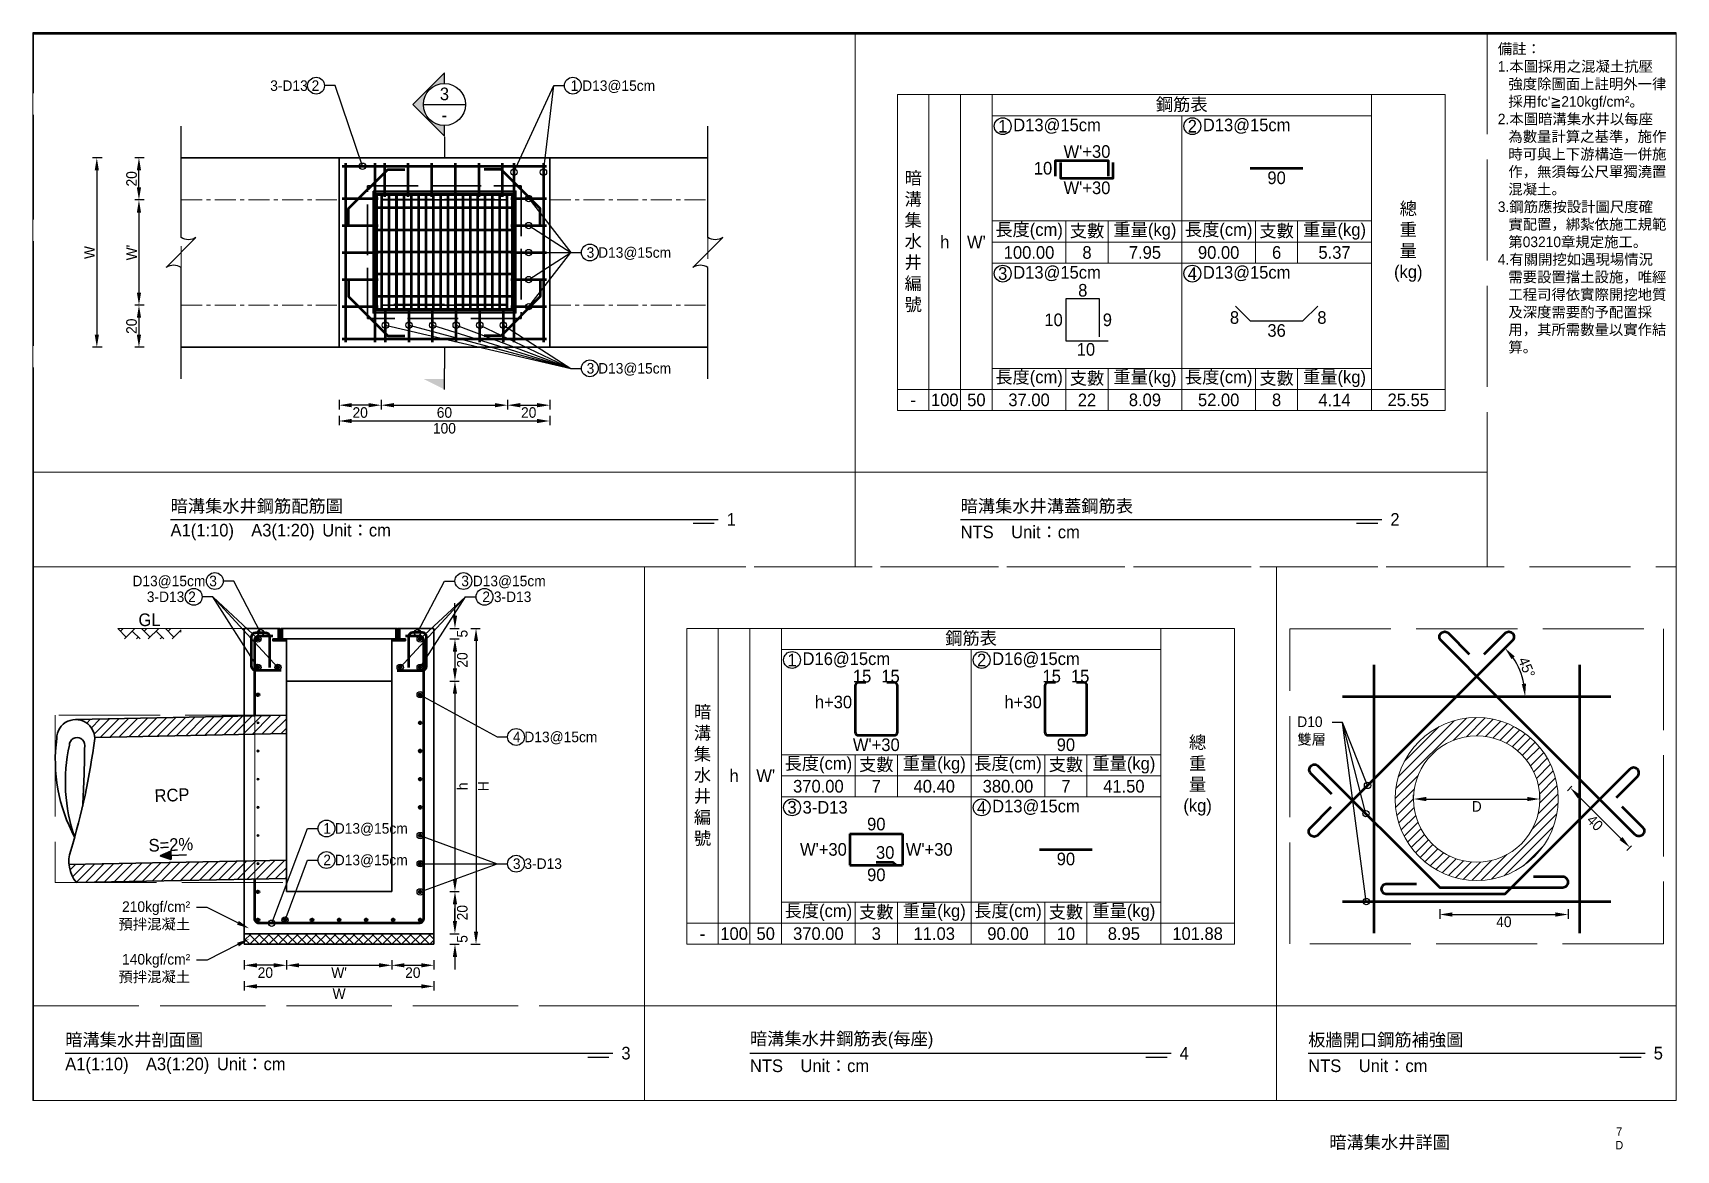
# Paper-space layout "集水井-W'50" of a CAD drawing. Extents: x 15 to 405, y 17 to 282.
# The model-space entities are those that its viewports show. They can reach past a viewport. Long polylines and large blocks are cut down to what shows.
import ezdxf
from ezdxf import colors
from ezdxf.entities.mleader import LeaderData, LeaderLine
from ezdxf.math import Vec2, Vec3

# ---------------------------------------------------------------- set-up
doc = ezdxf.new("R2010")
doc.units = 0
doc.header["$MEASUREMENT"] = 0
doc.linetypes.add('ACAD_ISO02W100', pattern=[15, 12, -3])
doc.linetypes.add('CENTERX2', pattern=[4, 2.5, -0.5, 0.5, -0.5])
for name, color, linetype, lineweight in [('一、1.基本-圖框', 7, 'Continuous', 20), ('一、3.基本-變更', 1, 'Continuous', 50), ('二、1.繪圖-既有設施', 8, 'Continuous', 20), ('二、2.繪圖-施作項目', 181, 'Continuous', 30), ('二、3.繪圖-排水流向', 170, 'Continuous', 30), ('二、4.繪圖-設計鋪面', 40, 'Continuous', 20), ('二、5.繪圖-鋼筋', 60, 'Continuous', 50), ('二、6.繪圖-其他施作項目', 35, 'Continuous', 30)]:
    doc.layers.add(name, color=color, linetype=linetype, lineweight=lineweight)
doc.layers.add('一、4.基本-隱藏', color=9, linetype='ACAD_ISO02W100', lineweight=20, plot=False)
doc.layers.add('三、1.文字-說明文字', color=2, linetype='Continuous')
doc.layers.add('三、3.文字-註解文字', color=2, linetype='Continuous')
doc.styles.add('次圖名(詳圖)', font='MS PGothic.ttf', dxfattribs={"height": 6})
doc.styles.add('註解文字', font='MS PGothic.ttf', dxfattribs={"height": 3})
doc.styles.add('註解文字(詳圖)', font='MS PGothic.ttf', dxfattribs={"height": 5})
doc.dimstyles.new('註解文字(詳圖)', dxfattribs={"dimtxt": 5, "dimasz": 6, "dimexe": 2, "dimexo": 5, "dimgap": 1, "dimtad": 2, "dimzin": 0, "dimdsep": 46, "dimtxsty": '註解文字(詳圖)', "dimcen": 0.1, "dimclrd": 144, "dimclre": 144, "dimclrt": 256, "dimadec": 0, "dimazin": 0, "dimtfac": 1, "dimtofl": 0, "dimtmove": 0, "dimatfit": 3, "dimfxlon": 1, "dimtolj": 1, "dimtzin": 0, "dimlwd": -1, "dimlwe": -1, "dimarcsym": 1})
pattern_1 = [(45, (-5825.3608, -652.3457), (-2.65165, 2.65165), []), (45, (-5824.477, -652.3457), (-2.65165, 2.65165), []), (45, (-5823.593, -652.3457), (-2.65165, 2.65165), []), (45, (-5822.709, -652.3457), (-2.65165, 2.65165), [])]

psp = doc.layouts.new("集水井-W'50")

# ---------------------------------------------------------------- texts
at = {"layer": '一、1.基本-圖框', "attachment_point": 5, "style": '註解文字'}
for s, width, insert, char_height in [('暗溝集水井{\\fMS PGothic|b0|i0|c128|p34;詳圖}', 48.68436, (337.25, 18.375), 3), ('7', 4.24831, (391.75, 21.125), 2), ('D', 7.40984, (391.75, 17.875), 2)]:
    psp.add_mtext_dynamic_manual_height_columns(s, width=width, gutter_width=15, heights=[0], dxfattribs=dict(at, insert=insert, char_height=char_height))

msp = doc.modelspace()

# ---------------------------------------------------------------- texts
at = {"layer": '一、1.基本-圖框', "char_height": 6, "attachment_point": 5, "style": '註解文字(詳圖)'}
for s, width, insert in [('{\\fMS PGothic|b0|i0|c128|p34;鋼筋表}', 94.24964, (-4155, -791.25)), ('暗溝集水井{\\fMS PGothic|b0|i0|c128|p34;編號}', 12.98354, (-4282.5, -856.25)), ('{\\fMS PGothic|b0|i0|c128|p34;總重量(kg)}', 6, (-4047.5, -856.25)), ('{\\fMS PGothic|b0|i0|c128|p34;長度(cm)}', 35.02324, (-4227.5, -851.25)), ('{\\fMS PGothic|b0|i0|c128|p34;支數}', 19.27354, (-4200, -851.25)), ('{\\fMS PGothic|b0|i0|c128|p34;重量(kg)}', 30.27214, (-4172.5, -851.25)), ('{\\fMS PGothic|b0|i0|c128|p34;長度(cm)}', 35.02324, (-4137.5, -851.25)), ('{\\fMS PGothic|b0|i0|c128|p34;支數}', 19.27354, (-4110, -851.25)), ('{\\fMS PGothic|b0|i0|c128|p34;重量(kg)}', 30.27214, (-4082.5, -851.25)), ('{\\fMS PGothic|b0|i0|c128|p34;h}', 12.98354, (-4267.5, -856.25)), ("W'", 22.32258, (-4252.5, -856.25)), ('{\\fMS PGothic|b0|i0|c128|p34;長度(cm)}', 35.02324, (-4227.5, -921.25)), ('{\\fMS PGothic|b0|i0|c128|p34;支數}', 19.27354, (-4200, -921.25)), ('{\\fMS PGothic|b0|i0|c128|p34;重量(kg)}', 30.27214, (-4172.5, -921.25)), ('{\\fMS PGothic|b0|i0|c128|p34;長度(cm)}', 35.02324, (-4137.5, -921.25)), ('{\\fMS PGothic|b0|i0|c128|p34;支數}', 19.27354, (-4110, -921.25)), ('{\\fMS PGothic|b0|i0|c128|p34;重量(kg)}', 30.27214, (-4082.5, -921.25)), ('{\\fMS PGothic|b0|i0|c128|p34;鋼筋表}', 94.24964, (-4255, -1044.75)), ('暗溝集水井{\\fMS PGothic|b0|i0|c128|p34;編號}', 12.98354, (-4382.5, -1109.75)), ('{\\fMS PGothic|b0|i0|c128|p34;總重量(kg)}', 6, (-4147.5, -1109.75)), ('{\\fMS PGothic|b0|i0|c128|p34;h}', 12.98354, (-4367.5, -1109.75)), ("W'", 22.32258, (-4352.5, -1109.75)), ('{\\fMS PGothic|b0|i0|c128|p34;長度(cm)}', 35.02324, (-4327.5, -1104.75)), ('{\\fMS PGothic|b0|i0|c128|p34;支數}', 19.27354, (-4300, -1104.75)), ('{\\fMS PGothic|b0|i0|c128|p34;重量(kg)}', 30.27214, (-4272.5, -1104.75)), ('{\\fMS PGothic|b0|i0|c128|p34;長度(cm)}', 35.02324, (-4237.5, -1104.75)), ('{\\fMS PGothic|b0|i0|c128|p34;支數}', 19.27354, (-4210, -1104.75)), ('{\\fMS PGothic|b0|i0|c128|p34;重量(kg)}', 30.27214, (-4182.5, -1104.75)), ('{\\fMS PGothic|b0|i0|c128|p34;長度(cm)}', 35.02324, (-4327.5, -1174.75)), ('{\\fMS PGothic|b0|i0|c128|p34;長度(cm)}', 35.02324, (-4237.5, -1174.75)), ('{\\fMS PGothic|b0|i0|c128|p34;支數}', 19.27354, (-4300, -1174.75)), ('{\\fMS PGothic|b0|i0|c128|p34;重量(kg)}', 30.27214, (-4272.5, -1174.75)), ('{\\fMS PGothic|b0|i0|c128|p34;支數}', 19.27354, (-4210, -1174.75)), ('{\\fMS PGothic|b0|i0|c128|p34;重量(kg)}', 30.27214, (-4182.5, -1174.75))]:
    msp.add_mtext_dynamic_manual_height_columns(s, width=width, gutter_width=30, heights=[0], dxfattribs=dict(at, insert=insert))
at = {"layer": '三、1.文字-說明文字', "insert": (-4005, -762), "char_height": 5, "attachment_point": 1, "style": '註解文字(詳圖)'}
msp.add_mtext_dynamic_manual_height_columns("{\\fMS PGothic|b0|i0|c128|p34;備註：\\P\\pi-5,l5;1.本圖採用之混凝土抗壓強度除圖面上註明外一律採用fc'≧210kgf/cm²。\\P2.本圖暗溝集水井以每座為數量計算之基準，施作時可與上下游構造一併施作，無須每公尺單獨澆置混凝土。\\P3.鋼筋應按設計圖尺度確實配置，綁紮依施工規範第03210章規定施工。\\P4.有關開挖如遇現場情況需要設置擋土設施，唯經工程司得依實際開挖地質及深度需要酌予配置採用，其所需數量以實作結算。}", width=80, gutter_width=30, heights=[0], dxfattribs=at)
at = {"layer": '三、1.文字-說明文字', "linetype": 'ACAD_ISO02W100', "ltscale": 0.25, "insert": (-4634.313, -1118.952), "char_height": 6, "attachment_point": 5, "rotation": 2, "style": '次圖名(詳圖)'}
msp.add_mtext_dynamic_manual_height_columns('{\\fMS PGothic|b0|i0|c128|p34;RCP}', width=11.08004, gutter_width=30, heights=[0], dxfattribs=at)
at = {"layer": '三、3.文字-註解文字', "char_height": 6}
for s, width, gutter_width, insert, attachment_point, style in [('3', 6.60394, 25, (-4505, -785.943), 5, '註解文字(詳圖)'), ('-', 6.60394, 25, (-4505, -795.943), 5, '註解文字(詳圖)'), ('1', 8.38231, 30, (-4240, -801.25), 5, '註解文字(詳圖)'), ('D13@15cm', 6.06582, 30, (-4235, -801.25), 4, '註解文字(詳圖)'), ('2', 8.38231, 30, (-4150, -801.25), 5, '註解文字(詳圖)'), ('{\\fMS PGothic|b0|i0|c128|p34;D1}3{\\fMS PGothic|b0|i0|c128|p34;@}1{\\fMS PGothic|b0|i0|c128|p34;5cm}', 6.06582, 30, (-4145, -801.25), 4, '註解文字(詳圖)'), ('100.00', 9.06048, 30, (-4227.5, -861.25), 5, '註解文字(詳圖)'), ('8', 9.06048, 30, (-4200, -861.25), 5, '註解文字(詳圖)'), ('7.95', 9.06048, 30, (-4172.5, -861.25), 5, '註解文字(詳圖)'), ('90.00', 9.06048, 30, (-4137.5, -861.25), 5, '註解文字(詳圖)'), ('6', 9.06048, 30, (-4110, -861.25), 5, '註解文字(詳圖)'), ('5.37', 9.06048, 30, (-4082.5, -861.25), 5, '註解文字(詳圖)'), ('3', 8.38231, 30, (-4240, -871.25), 5, '註解文字(詳圖)'), ('D13@15cm', 6.06582, 30, (-4235, -871.25), 4, '註解文字(詳圖)'), ('4', 8.38231, 30, (-4150, -871.25), 5, '註解文字(詳圖)'), ('D13@15cm', 6.06582, 30, (-4145, -871.25), 4, '註解文字(詳圖)'), ('100', 9.06048, 30, (-4267.5, -931.25), 5, '註解文字(詳圖)'), ('50', 9.06048, 30, (-4252.5, -931.25), 5, '註解文字(詳圖)'), ('37.00', 9.06048, 30, (-4227.5, -931.25), 5, '註解文字(詳圖)'), ('22', 9.06048, 30, (-4200, -931.25), 5, '註解文字(詳圖)'), ('8.09', 9.06048, 30, (-4172.5, -931.25), 5, '註解文字(詳圖)'), ('52.00', 9.06048, 30, (-4137.5, -931.25), 5, '註解文字(詳圖)'), ('8', 9.06048, 30, (-4110, -931.25), 5, '註解文字(詳圖)'), ('25.55', 9.06048, 30, (-4047.5, -931.25), 5, '註解文字(詳圖)'), ('-', 9.06048, 30, (-4282.5, -931.25), 5, '註解文字(詳圖)'), ('4.14', 9.06048, 30, (-4082.5, -931.25), 5, '註解文字(詳圖)'), ('{\\fMS PGothic|b0|i0|c128|p34;暗溝}集水井{\\fMS PGothic|b0|i0|c128|p34;鋼筋配筋圖}', 113.35584, 15, (-4635, -982), 4, '次圖名(詳圖)'), ('{\\fMS PGothic|b0|i0|c128|p34;暗溝}集水井{\\fMS PGothic|b0|i0|c128|p34;溝蓋鋼筋表}', 134.12151, 15, (-4260, -982), 4, '次圖名(詳圖)'), ('A1(1:10)\u3000A3(1:20){\\fMS PGothic|b0|i0|c128|p34;^IUnit：cm}', 136.03259, 15, (-4635, -994), 4, '次圖名(詳圖)'), ('1', 3, 15, (-4371, -988), 4, '次圖名(詳圖)'), ('2', 3, 15, (-4056, -988), 4, '次圖名(詳圖)'), ('NTS{\\fMS PGothic|b0|i0|c128|p34;^IUnit：cm}', 136.03259, 15, (-4260, -994), 4, '次圖名(詳圖)'), ('1', 8.38231, 30, (-4340, -1054.75), 5, '註解文字(詳圖)'), ('{\\fMS PGothic|b0|i0|c128|p34;D1}6{\\fMS PGothic|b0|i0|c128|p34;@15cm}', 6.06582, 30, (-4335, -1054.75), 4, '註解文字(詳圖)'), ('2', 8.38231, 30, (-4250, -1054.75), 5, '註解文字(詳圖)'), ('{\\fMS PGothic|b0|i0|c128|p34;D1}6{\\fMS PGothic|b0|i0|c128|p34;@15cm}', 6.06582, 30, (-4245, -1054.75), 4, '註解文字(詳圖)'), ('370.00', 9.06048, 30, (-4327.5, -1114.75), 5, '註解文字(詳圖)'), ('7', 9.06048, 30, (-4300, -1114.75), 5, '註解文字(詳圖)'), ('40.40', 9.06048, 30, (-4272.5, -1114.75), 5, '註解文字(詳圖)'), ('380.00', 9.06048, 30, (-4237.5, -1114.75), 5, '註解文字(詳圖)'), ('7', 9.06048, 30, (-4210, -1114.75), 5, '註解文字(詳圖)'), ('41.50', 9.06048, 30, (-4182.5, -1114.75), 5, '註解文字(詳圖)'), ('3', 8.38231, 30, (-4340, -1124.75), 5, '註解文字(詳圖)'), ('3-{\\fMS PGothic|b0|i0|c128|p34;D13}', 6.06582, 30, (-4335, -1124.75), 4, '註解文字(詳圖)'), ('4', 8.38231, 30, (-4250, -1124.75), 5, '註解文字(詳圖)'), ('D13@15cm', 6.06582, 30, (-4245, -1124.75), 4, '註解文字(詳圖)'), ('-', 9.06048, 30, (-4382.5, -1184.75), 5, '註解文字(詳圖)'), ('100', 9.06048, 30, (-4367.5, -1184.75), 5, '註解文字(詳圖)'), ('50', 9.06048, 30, (-4352.5, -1184.75), 5, '註解文字(詳圖)'), ('370.00', 9.06048, 30, (-4327.5, -1184.75), 5, '註解文字(詳圖)'), ('3', 9.06048, 30, (-4300, -1184.75), 5, '註解文字(詳圖)'), ('11.03', 9.06048, 30, (-4272.5, -1184.75), 5, '註解文字(詳圖)'), ('90.00', 9.06048, 30, (-4237.5, -1184.75), 5, '註解文字(詳圖)'), ('10', 9.06048, 30, (-4210, -1184.75), 5, '註解文字(詳圖)'), ('8.95', 9.06048, 30, (-4182.5, -1184.75), 5, '註解文字(詳圖)'), ('101.88', 9.06048, 30, (-4147.5, -1184.75), 5, '註解文字(詳圖)'), ('{\\fMS PGothic|b0|i0|c128|p34;暗溝}集水井{\\fMS PGothic|b0|i0|c128|p34;剖面圖}', 134.12151, 15, (-4685, -1235.5), 4, '次圖名(詳圖)'), ('{\\fMS PGothic|b0|i0|c128|p34;暗溝}集水井{\\fMS PGothic|b0|i0|c128|p34;鋼筋表(每座)}', 134.12151, 15, (-4360, -1235.5), 4, '次圖名(詳圖)'), ('板牆開口鋼筋補強圖', 134.12151, 15, (-4095, -1235.5), 4, '次圖名(詳圖)'), ('3', 3, 15, (-4421, -1241.5), 4, '次圖名(詳圖)'), ('4', 3, 15, (-4156, -1241.5), 4, '次圖名(詳圖)'), ('5', 3, 15, (-3931, -1241.5), 4, '次圖名(詳圖)'), ('A1(1:10)\u3000A3(1:20){\\fMS PGothic|b0|i0|c128|p34;^IUnit：cm}', 136.03259, 15, (-4685, -1247.5), 4, '次圖名(詳圖)'), ('NTS{\\fMS PGothic|b0|i0|c128|p34;^IUnit：cm}', 136.03259, 15, (-4360, -1247.5), 4, '次圖名(詳圖)'), ('NTS{\\fMS PGothic|b0|i0|c128|p34;^IUnit：cm}', 136.03259, 15, (-4095, -1247.5), 4, '次圖名(詳圖)')]:
    msp.add_mtext_dynamic_manual_height_columns(s, width=width, gutter_width=gutter_width, heights=[0], dxfattribs=dict(at, insert=insert, attachment_point=attachment_point, style=style))
at = {"layer": '二、3.繪圖-排水流向', "insert": (-4634.857, -1142.502), "char_height": 6, "attachment_point": 5, "rotation": 2, "style": '註解文字(詳圖)'}
msp.add_mtext_dynamic_manual_height_columns('{\\fMS PGothic|b0|i0|c128|p34;S=2%}', width=10.17412, gutter_width=30, heights=[0], dxfattribs=at)
at = {"layer": '二、4.繪圖-設計鋪面', "insert": (-4645, -1038.75), "char_height": 6, "attachment_point": 8, "style": '註解文字(詳圖)'}
msp.add_mtext_dynamic_manual_height_columns('{\\fMS PGothic|b0|i0|c128|p34;GL}', width=10.17412, gutter_width=30, heights=[0], dxfattribs=at)
at = {"layer": '二、5.繪圖-鋼筋', "char_height": 6, "style": '註解文字(詳圖)'}
for s, width, insert, attachment_point in [("{\\fMS PGothic|b0|i0|c128|p34;W'}+3{\\fMS PGothic|b0|i0|c128|p34;0}", 3.56631, (-4200, -810.277), 2), ('{\\fMS PGothic|b0|i0|c128|p34;10}', 8.87231, (-4216.5, -821.25), 6), ('90', 3.56631, (-4110, -822.75), 2), ("{\\fMS PGothic|b0|i0|c128|p34;W'}+3{\\fMS PGothic|b0|i0|c128|p34;0}", 3.56631, (-4200, -827.5), 2), ('{\\fMS PGothic|b0|i0|c128|p34;8}', 3.56631, (-4202, -882.25), 8), ('8', 3.56631, (-4129.978, -889.106), 2), ('8', 3.56631, (-4088.482, -889.106), 2), ('{\\fMS PGothic|b0|i0|c128|p34;10}', 8.87231, (-4211.5, -893.25), 6), ('9', 8.87231, (-4192.5, -893.25), 4), ('36', 3.56631, (-4110, -895.25), 2), ('10', 3.56631, (-4200.5, -904.25), 2), ('15', 8.87231, (-4306.75, -1065.5), 8), ('15', 8.87231, (-4293.25, -1065.5), 8), ('15', 8.87231, (-4216.75, -1065.5), 8), ('15', 8.87231, (-4203.25, -1065.5), 8), ('{\\fMS PGothic|b0|i0|c128|p34;h+}3{\\fMS PGothic|b0|i0|c128|p34;0}', 8.87231, (-4311.5, -1074.75), 6), ('{\\fMS PGothic|b0|i0|c128|p34;h+}3{\\fMS PGothic|b0|i0|c128|p34;0}', 8.87231, (-4221.5, -1074.75), 6), ("{\\fMS PGothic|b0|i0|c128|p34;W'+}3{\\fMS PGothic|b0|i0|c128|p34;0}", 3.56631, (-4300, -1092), 2), ('90', 3.56631, (-4210, -1092), 2), ('{\\fMS PGothic|b0|i0|c128|p34;90}', 3.56631, (-4300, -1135.75), 8), ("W'+30", 3.56631, (-4314, -1144.75), 6), ('30', 3.56631, (-4295.792, -1149.25), 8), ("W'+30", 3.56631, (-4286, -1144.75), 4), ('90', 3.56631, (-4210, -1146.25), 2), ('90', 3.56631, (-4300, -1153.75), 2)]:
    msp.add_mtext_dynamic_manual_height_columns(s, width=width, gutter_width=30, heights=[0], dxfattribs=dict(at, insert=insert, attachment_point=attachment_point))

# ---------------------------------------------------------------- blocks, each defined once
blk = doc.blocks.new('_Small')
at = {"color": 0, "linetype": 'ByBlock', "lineweight": -2}
blk.add_circle((0, 0), 0.25, dxfattribs=at)
blk = doc.blocks.new('*D438')
at = {"layer": 'Defpoints', "color": 0, "transparency": 16777216}
for p in [(-4650, -816.25), (-4630, -816.25), (-4630, -836.25)]:
    blk.add_point(p, dxfattribs=at)
at = {"layer": '三、3.文字-註解文字', "color": 144, "transparency": 16777216}
for p, q in [((-4647.5, -816.25), (-4652, -816.25)), ((-4650, -830.25), (-4650, -822.25)), ((-4647.5, -836.25), (-4652, -836.25))]:
    blk.add_line(p, q, dxfattribs=at)
for points in [[(-4651, -822.25), (-4649, -822.25), (-4650, -816.25)], [(-4651, -830.25), (-4649, -830.25), (-4650, -836.25)]]:
    blk.add_solid(points, dxfattribs=at)
at = {"layer": '三、3.文字-註解文字', "transparency": 16777216, "insert": (-4653.5, -826.25), "char_height": 5, "attachment_point": 5, "rotation": 90, "style": '註解文字(詳圖)'}
blk.add_mtext('\\A1;20', dxfattribs=at)
blk = doc.blocks.new('*D439')
at = {"layer": 'Defpoints', "color": 0, "transparency": 16777216}
for p in [(-4630, -836.25), (-4650, -886.25), (-4630, -886.25)]:
    blk.add_point(p, dxfattribs=at)
at = {"layer": '三、3.文字-註解文字', "color": 144, "transparency": 16777216}
for p, q in [((-4647.5, -836.25), (-4652, -836.25)), ((-4650, -842.25), (-4650, -880.25)), ((-4647.5, -886.25), (-4652, -886.25))]:
    blk.add_line(p, q, dxfattribs=at)
for points in [[(-4651, -842.25), (-4649, -842.25), (-4650, -836.25)], [(-4651, -880.25), (-4649, -880.25), (-4650, -886.25)]]:
    blk.add_solid(points, dxfattribs=at)
at = {"layer": '三、3.文字-註解文字', "transparency": 16777216, "insert": (-4653.5, -861.25), "char_height": 5, "attachment_point": 5, "rotation": 90, "style": '註解文字(詳圖)'}
blk.add_mtext("\\A1;W'", dxfattribs=at)
blk = doc.blocks.new('*D440')
at = {"layer": 'Defpoints', "color": 0, "transparency": 16777216}
for p in [(-4630, -886.25), (-4650, -906.25), (-4630, -906.25)]:
    blk.add_point(p, dxfattribs=at)
at = {"layer": '三、3.文字-註解文字', "color": 144, "transparency": 16777216}
for p, q in [((-4647.5, -886.25), (-4652, -886.25)), ((-4650, -892.25), (-4650, -900.25)), ((-4647.5, -906.25), (-4652, -906.25))]:
    blk.add_line(p, q, dxfattribs=at)
for points in [[(-4651, -892.25), (-4649, -892.25), (-4650, -886.25)], [(-4651, -900.25), (-4649, -900.25), (-4650, -906.25)]]:
    blk.add_solid(points, dxfattribs=at)
at = {"layer": '三、3.文字-註解文字', "transparency": 16777216, "insert": (-4653.5, -896.25), "char_height": 5, "attachment_point": 5, "rotation": 90, "style": '註解文字(詳圖)'}
blk.add_mtext('\\A1;20', dxfattribs=at)
blk = doc.blocks.new('*D441')
at = {"layer": 'Defpoints', "color": 0, "transparency": 16777216}
for p in [(-4630, -816.25), (-4670, -906.25), (-4630, -906.25)]:
    blk.add_point(p, dxfattribs=at)
at = {"layer": '三、3.文字-註解文字', "color": 144, "transparency": 16777216}
for p, q in [((-4667.5, -816.25), (-4672, -816.25)), ((-4670, -822.25), (-4670, -900.25)), ((-4667.5, -906.25), (-4672, -906.25))]:
    blk.add_line(p, q, dxfattribs=at)
for points in [[(-4671, -822.25), (-4669, -822.25), (-4670, -816.25)], [(-4671, -900.25), (-4669, -900.25), (-4670, -906.25)]]:
    blk.add_solid(points, dxfattribs=at)
at = {"layer": '三、3.文字-註解文字', "transparency": 16777216, "insert": (-4673.5, -861.25), "char_height": 5, "attachment_point": 5, "rotation": 90, "style": '註解文字(詳圖)'}
blk.add_mtext('\\A1;W', dxfattribs=at)
blk = doc.blocks.new('*D442')
at = {"layer": 'Defpoints', "color": 0, "transparency": 16777216}
for p in [(-4555, -886.25), (-4535, -886.25), (-4555, -933.75)]:
    blk.add_point(p, dxfattribs=at)
at = {"layer": '三、3.文字-註解文字', "color": 144, "transparency": 16777216}
for p, q in [((-4555, -931.25), (-4555, -935.75)), ((-4541, -933.75), (-4549, -933.75)), ((-4535, -931.25), (-4535, -935.75))]:
    blk.add_line(p, q, dxfattribs=at)
for points in [[(-4549, -932.75), (-4549, -934.75), (-4555, -933.75)], [(-4541, -932.75), (-4541, -934.75), (-4535, -933.75)]]:
    blk.add_solid(points, dxfattribs=at)
at = {"layer": '三、3.文字-註解文字', "transparency": 16777216, "insert": (-4545, -937.25), "char_height": 5, "attachment_point": 5, "style": '註解文字(詳圖)'}
blk.add_mtext('\\A1;20', dxfattribs=at)
blk = doc.blocks.new('*D443')
at = {"layer": 'Defpoints', "color": 0, "transparency": 16777216}
for p in [(-4535, -886.25), (-4475, -886.25), (-4475, -933.75)]:
    blk.add_point(p, dxfattribs=at)
at = {"layer": '三、3.文字-註解文字', "color": 144, "transparency": 16777216}
for p, q in [((-4535, -931.25), (-4535, -935.75)), ((-4529, -933.75), (-4481, -933.75)), ((-4475, -931.25), (-4475, -935.75))]:
    blk.add_line(p, q, dxfattribs=at)
for points in [[(-4529, -932.75), (-4529, -934.75), (-4535, -933.75)], [(-4481, -932.75), (-4481, -934.75), (-4475, -933.75)]]:
    blk.add_solid(points, dxfattribs=at)
at = {"layer": '三、3.文字-註解文字', "transparency": 16777216, "insert": (-4505, -937.25), "char_height": 5, "attachment_point": 5, "style": '註解文字(詳圖)'}
blk.add_mtext('\\A1;60', dxfattribs=at)
blk = doc.blocks.new('*D444')
at = {"layer": 'Defpoints', "color": 0, "transparency": 16777216}
for p in [(-4475, -886.25), (-4455, -886.25), (-4455, -933.75)]:
    blk.add_point(p, dxfattribs=at)
at = {"layer": '三、3.文字-註解文字', "color": 144, "transparency": 16777216}
for p, q in [((-4475, -931.25), (-4475, -935.75)), ((-4469, -933.75), (-4461, -933.75)), ((-4455, -931.25), (-4455, -935.75))]:
    blk.add_line(p, q, dxfattribs=at)
for points in [[(-4469, -932.75), (-4469, -934.75), (-4475, -933.75)], [(-4461, -932.75), (-4461, -934.75), (-4455, -933.75)]]:
    blk.add_solid(points, dxfattribs=at)
at = {"layer": '三、3.文字-註解文字', "transparency": 16777216, "insert": (-4465, -937.25), "char_height": 5, "attachment_point": 5, "style": '註解文字(詳圖)'}
blk.add_mtext('\\A1;20', dxfattribs=at)
blk = doc.blocks.new('*D445')
at = {"layer": 'Defpoints', "color": 0, "transparency": 16777216}
for p in [(-4555, -906.25), (-4455, -906.25), (-4455, -941.25)]:
    blk.add_point(p, dxfattribs=at)
at = {"layer": '三、3.文字-註解文字', "color": 144, "transparency": 16777216}
for p, q in [((-4555, -938.75), (-4555, -943.25)), ((-4549, -941.25), (-4461, -941.25)), ((-4455, -938.75), (-4455, -943.25))]:
    blk.add_line(p, q, dxfattribs=at)
for points in [[(-4549, -940.25), (-4549, -942.25), (-4555, -941.25)], [(-4461, -940.25), (-4461, -942.25), (-4455, -941.25)]]:
    blk.add_solid(points, dxfattribs=at)
at = {"layer": '三、3.文字-註解文字', "transparency": 16777216, "insert": (-4505, -944.75), "char_height": 5, "attachment_point": 5, "style": '註解文字(詳圖)'}
blk.add_mtext('\\A1;100', dxfattribs=at)
blk = doc.blocks.new('*D449')
at = {"layer": 'Defpoints', "color": 0, "transparency": 16777216}
for p in [(-4555, -886.25), (-4535, -886.25), (-4555, -933.75)]:
    blk.add_point(p, dxfattribs=at)
at = {"layer": '三、3.文字-註解文字', "color": 144, "transparency": 16777216}
for p, q in [((-4555, -931.25), (-4555, -935.75)), ((-4541, -933.75), (-4549, -933.75)), ((-4535, -931.25), (-4535, -935.75))]:
    blk.add_line(p, q, dxfattribs=at)
for points in [[(-4549, -932.75), (-4549, -934.75), (-4555, -933.75)], [(-4541, -932.75), (-4541, -934.75), (-4535, -933.75)]]:
    blk.add_solid(points, dxfattribs=at)
at = {"layer": '三、3.文字-註解文字', "transparency": 16777216, "insert": (-4545, -937.25), "char_height": 5, "attachment_point": 5, "style": '註解文字(詳圖)'}
blk.add_mtext('\\A1;20', dxfattribs=at)
blk = doc.blocks.new('*D450')
at = {"layer": 'Defpoints', "color": 0, "transparency": 16777216}
for p in [(-4555, -886.25), (-4535, -886.25), (-4555, -933.75)]:
    blk.add_point(p, dxfattribs=at)
at = {"layer": '三、3.文字-註解文字', "color": 144, "transparency": 16777216}
for p, q in [((-4555, -931.25), (-4555, -935.75)), ((-4541, -933.75), (-4549, -933.75)), ((-4535, -931.25), (-4535, -935.75))]:
    blk.add_line(p, q, dxfattribs=at)
for points in [[(-4549, -932.75), (-4549, -934.75), (-4555, -933.75)], [(-4541, -932.75), (-4541, -934.75), (-4535, -933.75)]]:
    blk.add_solid(points, dxfattribs=at)
at = {"layer": '三、3.文字-註解文字', "transparency": 16777216, "insert": (-4545, -937.25), "char_height": 5, "attachment_point": 5, "style": '註解文字(詳圖)'}
blk.add_mtext('\\A1;20', dxfattribs=at)
blk = doc.blocks.new('*D448')
at = {"layer": 'Defpoints', "color": 0, "transparency": 16777216}
for p in [(-4555, -886.25), (-4535, -886.25), (-4555, -933.75)]:
    blk.add_point(p, dxfattribs=at)
at = {"layer": '三、3.文字-註解文字', "color": 144, "transparency": 16777216}
for p, q in [((-4555, -931.25), (-4555, -935.75)), ((-4541, -933.75), (-4549, -933.75)), ((-4535, -931.25), (-4535, -935.75))]:
    blk.add_line(p, q, dxfattribs=at)
for points in [[(-4549, -932.75), (-4549, -934.75), (-4555, -933.75)], [(-4541, -932.75), (-4541, -934.75), (-4535, -933.75)]]:
    blk.add_solid(points, dxfattribs=at)
at = {"layer": '三、3.文字-註解文字', "transparency": 16777216, "insert": (-4545, -937.25), "char_height": 5, "attachment_point": 5, "style": '註解文字(詳圖)'}
blk.add_mtext('\\A1;20', dxfattribs=at)
blk = doc.blocks.new('*D447')
at = {"layer": 'Defpoints', "color": 0, "transparency": 16777216}
for p in [(-4555, -886.25), (-4535, -886.25), (-4555, -933.75)]:
    blk.add_point(p, dxfattribs=at)
at = {"layer": '三、3.文字-註解文字', "color": 144, "transparency": 16777216}
for p, q in [((-4555, -931.25), (-4555, -935.75)), ((-4541, -933.75), (-4549, -933.75)), ((-4535, -931.25), (-4535, -935.75))]:
    blk.add_line(p, q, dxfattribs=at)
for points in [[(-4549, -932.75), (-4549, -934.75), (-4555, -933.75)], [(-4541, -932.75), (-4541, -934.75), (-4535, -933.75)]]:
    blk.add_solid(points, dxfattribs=at)
at = {"layer": '三、3.文字-註解文字', "transparency": 16777216, "insert": (-4545, -937.25), "char_height": 5, "attachment_point": 5, "style": '註解文字(詳圖)'}
blk.add_mtext('\\A1;20', dxfattribs=at)
blk = doc.blocks.new('*D451')
at = {"layer": 'Defpoints', "color": 0, "transparency": 16777216}
for p in [(-4555, -886.25), (-4535, -886.25), (-4555, -933.75)]:
    blk.add_point(p, dxfattribs=at)
at = {"layer": '三、3.文字-註解文字', "color": 144, "transparency": 16777216}
for p, q in [((-4555, -931.25), (-4555, -935.75)), ((-4541, -933.75), (-4549, -933.75)), ((-4535, -931.25), (-4535, -935.75))]:
    blk.add_line(p, q, dxfattribs=at)
for points in [[(-4549, -932.75), (-4549, -934.75), (-4555, -933.75)], [(-4541, -932.75), (-4541, -934.75), (-4535, -933.75)]]:
    blk.add_solid(points, dxfattribs=at)
at = {"layer": '三、3.文字-註解文字', "transparency": 16777216, "insert": (-4545, -937.25), "char_height": 5, "attachment_point": 5, "style": '註解文字(詳圖)'}
blk.add_mtext('\\A1;20', dxfattribs=at)
blk = doc.blocks.new('*D446')
at = {"layer": 'Defpoints', "color": 0, "transparency": 16777216}
for p in [(-4555, -886.25), (-4535, -886.25), (-4555, -933.75)]:
    blk.add_point(p, dxfattribs=at)
at = {"layer": '三、3.文字-註解文字', "color": 144, "transparency": 16777216}
for p, q in [((-4555, -931.25), (-4555, -935.75)), ((-4541, -933.75), (-4549, -933.75)), ((-4535, -931.25), (-4535, -935.75))]:
    blk.add_line(p, q, dxfattribs=at)
for points in [[(-4549, -932.75), (-4549, -934.75), (-4555, -933.75)], [(-4541, -932.75), (-4541, -934.75), (-4535, -933.75)]]:
    blk.add_solid(points, dxfattribs=at)
at = {"layer": '三、3.文字-註解文字', "transparency": 16777216, "insert": (-4545, -937.25), "char_height": 5, "attachment_point": 5, "style": '註解文字(詳圖)'}
blk.add_mtext('\\A1;20', dxfattribs=at)
blk = doc.blocks.new('排水流向')
at = {"layer": '二、3.繪圖-排水流向'}
h = blk.add_hatch(color=256, dxfattribs=at)
h.dxf.hatch_style = 1
h.paths.add_polyline_path([(0, 1), (0, -1), (2.5, 0)])
for points in [[(-3.75, 0), (0, 0)], [(0, 1), (0, -1)], [(2.5, 0), (0, 1)], [(2.5, 0), (0, -1)]]:
    blk.add_lwpolyline(points, dxfattribs=at)
blk = doc.blocks.new('*D452')
at = {"layer": 'Defpoints', "color": 0, "transparency": 16777216}
for p in [(-4600, -1039.75), (-4580, -1044.75), (-4600, -1199.75)]:
    blk.add_point(p, dxfattribs=at)
at = {"layer": '三、3.文字-註解文字', "color": 144, "transparency": 16777216}
for p, q in [((-4600, -1197.25), (-4600, -1201.75)), ((-4586, -1199.75), (-4594, -1199.75)), ((-4580, -1197.25), (-4580, -1201.75))]:
    blk.add_line(p, q, dxfattribs=at)
for points in [[(-4594, -1198.75), (-4594, -1200.75), (-4600, -1199.75)], [(-4586, -1198.75), (-4586, -1200.75), (-4580, -1199.75)]]:
    blk.add_solid(points, dxfattribs=at)
at = {"layer": '三、3.文字-註解文字', "transparency": 16777216, "insert": (-4590, -1203.25), "char_height": 5, "attachment_point": 5, "style": '註解文字(詳圖)'}
blk.add_mtext('\\A1;20', dxfattribs=at)
blk = doc.blocks.new('*D453')
at = {"layer": 'Defpoints', "color": 0, "transparency": 16777216}
for p in [(-4580, -1044.75), (-4530, -1044.75), (-4530, -1199.75)]:
    blk.add_point(p, dxfattribs=at)
at = {"layer": '三、3.文字-註解文字', "color": 144, "transparency": 16777216}
for p, q in [((-4580, -1197.25), (-4580, -1201.75)), ((-4574, -1199.75), (-4536, -1199.75)), ((-4530, -1197.25), (-4530, -1201.75))]:
    blk.add_line(p, q, dxfattribs=at)
for points in [[(-4574, -1198.75), (-4574, -1200.75), (-4580, -1199.75)], [(-4536, -1198.75), (-4536, -1200.75), (-4530, -1199.75)]]:
    blk.add_solid(points, dxfattribs=at)
at = {"layer": '三、3.文字-註解文字', "transparency": 16777216, "insert": (-4555, -1203.25), "char_height": 5, "attachment_point": 5, "style": '註解文字(詳圖)'}
blk.add_mtext("\\A1;W'", dxfattribs=at)
blk = doc.blocks.new('*D454')
at = {"layer": 'Defpoints', "color": 0, "transparency": 16777216}
for p in [(-4530, -1044.75), (-4510, -1039.75), (-4510, -1199.75)]:
    blk.add_point(p, dxfattribs=at)
at = {"layer": '三、3.文字-註解文字', "color": 144, "transparency": 16777216}
for p, q in [((-4530, -1197.25), (-4530, -1201.75)), ((-4524, -1199.75), (-4516, -1199.75)), ((-4510, -1197.25), (-4510, -1201.75))]:
    blk.add_line(p, q, dxfattribs=at)
for points in [[(-4524, -1198.75), (-4524, -1200.75), (-4530, -1199.75)], [(-4516, -1198.75), (-4516, -1200.75), (-4510, -1199.75)]]:
    blk.add_solid(points, dxfattribs=at)
at = {"layer": '三、3.文字-註解文字', "transparency": 16777216, "insert": (-4520, -1203.25), "char_height": 5, "attachment_point": 5, "style": '註解文字(詳圖)'}
blk.add_mtext('\\A1;20', dxfattribs=at)
blk = doc.blocks.new('*D455')
at = {"layer": 'Defpoints', "color": 0, "transparency": 16777216}
for p in [(-4600, -1189.75), (-4510, -1189.75), (-4510, -1209.75)]:
    blk.add_point(p, dxfattribs=at)
at = {"layer": '三、3.文字-註解文字', "color": 144, "transparency": 16777216}
for p, q in [((-4600, -1207.25), (-4600, -1211.75)), ((-4510, -1207.25), (-4510, -1211.75)), ((-4594, -1209.75), (-4516, -1209.75))]:
    blk.add_line(p, q, dxfattribs=at)
for points in [[(-4594, -1208.75), (-4594, -1210.75), (-4600, -1209.75)], [(-4516, -1208.75), (-4516, -1210.75), (-4510, -1209.75)]]:
    blk.add_solid(points, dxfattribs=at)
at = {"layer": '三、3.文字-註解文字', "transparency": 16777216, "insert": (-4555, -1213.25), "char_height": 5, "attachment_point": 5, "style": '註解文字(詳圖)'}
blk.add_mtext('\\A1;W', dxfattribs=at)
blk = doc.blocks.new('*D456')
at = {"layer": 'Defpoints', "color": 0, "transparency": 16777216}
for p in [(-4530, -1064.75), (-4555, -1164.75), (-4500, -1164.75)]:
    blk.add_point(p, dxfattribs=at)
at = {"layer": '三、3.文字-註解文字', "color": 144, "transparency": 16777216}
for p, q in [((-4502.5, -1064.75), (-4498, -1064.75)), ((-4500, -1070.75), (-4500, -1158.75)), ((-4502.5, -1164.75), (-4498, -1164.75))]:
    blk.add_line(p, q, dxfattribs=at)
for points in [[(-4501, -1070.75), (-4499, -1070.75), (-4500, -1064.75)], [(-4501, -1158.75), (-4499, -1158.75), (-4500, -1164.75)]]:
    blk.add_solid(points, dxfattribs=at)
at = {"layer": '三、3.文字-註解文字', "transparency": 16777216, "insert": (-4496.5, -1114.75), "char_height": 5, "attachment_point": 5, "rotation": 90, "style": '註解文字(詳圖)'}
blk.add_mtext('\\A1;h', dxfattribs=at)
blk = doc.blocks.new('*D457')
at = {"layer": 'Defpoints', "color": 0, "transparency": 16777216}
for p in [(-4555, -1164.75), (-4510, -1184.75), (-4500, -1184.75)]:
    blk.add_point(p, dxfattribs=at)
at = {"layer": '三、3.文字-註解文字', "color": 144, "transparency": 16777216}
for p, q in [((-4502.5, -1164.75), (-4498, -1164.75)), ((-4500, -1170.75), (-4500, -1178.75)), ((-4502.5, -1184.75), (-4498, -1184.75))]:
    blk.add_line(p, q, dxfattribs=at)
for points in [[(-4501, -1170.75), (-4499, -1170.75), (-4500, -1164.75)], [(-4501, -1178.75), (-4499, -1178.75), (-4500, -1184.75)]]:
    blk.add_solid(points, dxfattribs=at)
at = {"layer": '三、3.文字-註解文字', "transparency": 16777216, "insert": (-4496.5, -1174.75), "char_height": 5, "attachment_point": 5, "rotation": 90, "style": '註解文字(詳圖)'}
blk.add_mtext('\\A1;20', dxfattribs=at)
blk = doc.blocks.new('*D458')
at = {"layer": 'Defpoints', "color": 0, "transparency": 16777216}
for p in [(-4510, -1184.75), (-4510, -1189.75), (-4500, -1189.75)]:
    blk.add_point(p, dxfattribs=at)
at = {"layer": '三、3.文字-註解文字', "color": 144, "transparency": 16777216}
for p, q in [((-4500, -1178.75), (-4500, -1172.75)), ((-4502.5, -1184.75), (-4498, -1184.75)), ((-4502.5, -1189.75), (-4498, -1189.75)), ((-4500, -1195.75), (-4500, -1201.75))]:
    blk.add_line(p, q, dxfattribs=at)
for points in [[(-4501, -1178.75), (-4499, -1178.75), (-4500, -1184.75)], [(-4501, -1195.75), (-4499, -1195.75), (-4500, -1189.75)]]:
    blk.add_solid(points, dxfattribs=at)
at = {"layer": '三、3.文字-註解文字', "transparency": 16777216, "insert": (-4496.5, -1187.25), "char_height": 5, "attachment_point": 5, "rotation": 90, "style": '註解文字(詳圖)'}
blk.add_mtext('\\A1;5', dxfattribs=at)
blk = doc.blocks.new('*D459')
at = {"layer": 'Defpoints', "color": 0, "transparency": 16777216}
for p in [(-4510, -1039.75), (-4510, -1189.75), (-4490, -1189.75)]:
    blk.add_point(p, dxfattribs=at)
at = {"layer": '三、3.文字-註解文字', "color": 144, "transparency": 16777216}
for p, q in [((-4492.5, -1039.75), (-4488, -1039.75)), ((-4490, -1045.75), (-4490, -1183.75)), ((-4492.5, -1189.75), (-4488, -1189.75))]:
    blk.add_line(p, q, dxfattribs=at)
for points in [[(-4491, -1045.75), (-4489, -1045.75), (-4490, -1039.75)], [(-4491, -1183.75), (-4489, -1183.75), (-4490, -1189.75)]]:
    blk.add_solid(points, dxfattribs=at)
at = {"layer": '三、3.文字-註解文字', "transparency": 16777216, "insert": (-4486.5, -1114.75), "char_height": 5, "attachment_point": 5, "rotation": 90, "style": '註解文字(詳圖)'}
blk.add_mtext('\\A1;H', dxfattribs=at)
blk = doc.blocks.new('*D460')
at = {"layer": 'Defpoints', "color": 0, "transparency": 16777216}
for p in [(-4510, -1039.75), (-4510, -1044.75), (-4500, -1044.75)]:
    blk.add_point(p, dxfattribs=at)
at = {"layer": '三、3.文字-註解文字', "color": 144, "transparency": 16777216}
for p, q in [((-4500, -1033.75), (-4500, -1027.75)), ((-4502.5, -1039.75), (-4498, -1039.75)), ((-4502.5, -1044.75), (-4498, -1044.75)), ((-4500, -1050.75), (-4500, -1056.75))]:
    blk.add_line(p, q, dxfattribs=at)
for points in [[(-4501, -1033.75), (-4499, -1033.75), (-4500, -1039.75)], [(-4501, -1050.75), (-4499, -1050.75), (-4500, -1044.75)]]:
    blk.add_solid(points, dxfattribs=at)
at = {"layer": '三、3.文字-註解文字', "transparency": 16777216, "insert": (-4496.5, -1042.25), "char_height": 5, "attachment_point": 5, "rotation": 90, "style": '註解文字(詳圖)'}
blk.add_mtext('\\A1;5', dxfattribs=at)
blk = doc.blocks.new('*D461')
at = {"layer": 'Defpoints', "color": 0, "transparency": 16777216}
for p in [(-4510, -1044.75), (-4510, -1064.75), (-4500, -1064.75)]:
    blk.add_point(p, dxfattribs=at)
at = {"layer": '三、3.文字-註解文字', "color": 144, "transparency": 16777216}
for p, q in [((-4502.5, -1044.75), (-4498, -1044.75)), ((-4500, -1050.75), (-4500, -1058.75)), ((-4502.5, -1064.75), (-4498, -1064.75))]:
    blk.add_line(p, q, dxfattribs=at)
for points in [[(-4501, -1050.75), (-4499, -1050.75), (-4500, -1044.75)], [(-4501, -1058.75), (-4499, -1058.75), (-4500, -1064.75)]]:
    blk.add_solid(points, dxfattribs=at)
at = {"layer": '三、3.文字-註解文字', "transparency": 16777216, "insert": (-4496.5, -1054.75), "char_height": 5, "attachment_point": 5, "rotation": 90, "style": '註解文字(詳圖)'}
blk.add_mtext('\\A1;20', dxfattribs=at)
blk = doc.blocks.new('*D547')
at = {"layer": 'Defpoints', "color": 0, "transparency": 16777216}
for p in [(-4045, -1120.78), (-3985, -1120.78), (-3985, -1120.78)]:
    blk.add_point(p, dxfattribs=at)
at = {"layer": '三、3.文字-註解文字', "color": 144, "transparency": 16777216}
for p, q in [((-4045, -1120.78), (-4045, -1118.78)), ((-4039, -1120.78), (-3991, -1120.78)), ((-3985, -1120.78), (-3985, -1118.78))]:
    blk.add_line(p, q, dxfattribs=at)
for points in [[(-4039, -1119.78), (-4039, -1121.78), (-4045, -1120.78)], [(-3991, -1119.78), (-3991, -1121.78), (-3985, -1120.78)]]:
    blk.add_solid(points, dxfattribs=at)
at = {"layer": '三、3.文字-註解文字', "transparency": 16777216, "insert": (-4015, -1124.28), "char_height": 5, "attachment_point": 5, "style": '註解文字(詳圖)'}
blk.add_mtext('\\A1;D', dxfattribs=at)
blk = doc.blocks.new('*D548')
at = {"layer": 'Defpoints', "color": 0, "transparency": 16777216}
for p in [(-3966.3, -1111.21), (-3942.29, -1143.77), (-3938.02, -1139.49)]:
    blk.add_point(p, dxfattribs=at)
at = {"layer": '三、3.文字-註解文字', "color": 144, "transparency": 16777216}
for p, q in [((-3969.84, -1114.75), (-3971.99, -1116.9)), ((-3966.33, -1119.73), (-3946.53, -1139.53)), ((-3941.55, -1143.03), (-3943.71, -1145.18))]:
    blk.add_line(p, q, dxfattribs=at)
for points in [[(-3965.63, -1119.02), (-3967.04, -1120.44), (-3970.58, -1115.49)], [(-3945.83, -1138.82), (-3947.24, -1140.23), (-3942.29, -1143.77)]]:
    blk.add_solid(points, dxfattribs=at)
at = {"layer": '三、3.文字-註解文字', "transparency": 16777216, "insert": (-3958.91, -1132.1), "char_height": 5, "attachment_point": 5, "rotation": 315, "style": '註解文字(詳圖)'}
blk.add_mtext('\\A1;40', dxfattribs=at)
blk = doc.blocks.new('*D549')
at = {"layer": 'Defpoints', "color": 0, "transparency": 16777216}
for p in [(-4032.58, -1162.74), (-3971.63, -1162.74), (-3971.63, -1175.63)]:
    blk.add_point(p, dxfattribs=at)
at = {"layer": '三、3.文字-註解文字', "color": 144, "transparency": 16777216}
for p, q in [((-4032.58, -1173.13), (-4032.58, -1177.63)), ((-4026.58, -1175.63), (-3977.63, -1175.63)), ((-3971.63, -1173.13), (-3971.63, -1177.63))]:
    blk.add_line(p, q, dxfattribs=at)
for points in [[(-4026.58, -1174.63), (-4026.58, -1176.63), (-4032.58, -1175.63)], [(-3977.63, -1174.63), (-3977.63, -1176.63), (-3971.63, -1175.63)]]:
    blk.add_solid(points, dxfattribs=at)
at = {"layer": '三、3.文字-註解文字', "transparency": 16777216, "insert": (-4002.11, -1179.13), "char_height": 5, "attachment_point": 5, "style": '註解文字(詳圖)'}
blk.add_mtext('\\A1;40', dxfattribs=at)
blk = doc.blocks.new('*D550')
at = {"layer": 'Defpoints', "color": 0, "transparency": 16777216}
for p in [(-3998.05, -1045.56), (-3993.17, -1063.66), (-4078.7, -1072.08), (-3951.3, -1072.08), (-4090.42, -1137.93)]:
    blk.add_point(p, dxfattribs=at)
at = {"layer": '三、3.文字-註解文字', "color": 144, "transparency": 16777216}
blk.add_arc((-4024.57, -1072.08), 32.5, 10.59205, 34.40795, dxfattribs=at)
for points in [[(-3998.52, -1054.35), (-3996.98, -1053.07), (-4001.58, -1049.09)], [(-3991.62, -1066.01), (-3993.61, -1066.19), (-3992.06, -1072.08)]]:
    blk.add_solid(points, dxfattribs=at)
at = {"layer": '三、3.文字-註解文字', "transparency": 16777216, "insert": (-3991.3, -1058.3), "char_height": 5, "attachment_point": 5, "rotation": 292.5, "style": '註解文字(詳圖)'}
blk.add_mtext('\\A1;45°', dxfattribs=at)

# ---------------------------------------------------------------- dimensions: what is measured, and where the dimension line sits
at = {"layer": '三、3.文字-註解文字'}
for base, p1, p2, text, picture, middle in [((-4670, -906.25), (-4630, -816.25), (-4630, -906.25), 'W', '*D441', (-4673.5, -861.25)), ((-4650, -816.25), (-4630, -836.25), (-4630, -816.25), '20', '*D438', (-4653.5, -826.25)), ((-4650, -886.25), (-4630, -836.25), (-4630, -886.25), "W'", '*D439', (-4653.5, -861.25)), ((-4650, -906.25), (-4630, -886.25), (-4630, -906.25), '20', '*D440', (-4653.5, -896.25)), ((-4500, -1044.75), (-4510, -1039.75), (-4510, -1044.75), '5', '*D460', (-4496.5, -1042.25)), ((-4490, -1189.75), (-4510, -1039.75), (-4510, -1189.75), 'H', '*D459', (-4486.5, -1114.75)), ((-4500, -1064.75), (-4510, -1044.75), (-4510, -1064.75), '20', '*D461', (-4496.5, -1054.75)), ((-4500, -1164.75), (-4530, -1064.75), (-4555, -1164.75), 'h', '*D456', (-4496.5, -1114.75)), ((-4500, -1184.75), (-4555, -1164.75), (-4510, -1184.75), '20', '*D457', (-4496.5, -1174.75)), ((-4500, -1189.75), (-4510, -1184.75), (-4510, -1189.75), '5', '*D458', (-4496.5, -1187.25))]:
    dim = msp.add_linear_dim(base=base, p1=p1, p2=p2, angle=90, text=text, dimstyle='註解文字(詳圖)', dxfattribs=at)
    dim.commit()
    dim.dimension.update_dxf_attribs({"geometry": picture, "text_midpoint": middle})
for base, p1, p2, text, picture, middle in [((-4555, -933.75), (-4535, -886.25), (-4555, -886.25), '20', '*D442', (-4545, -937.25)), ((-4555, -933.75), (-4535, -886.25), (-4555, -886.25), '20', '*D449', (-4545, -937.25)), ((-4555, -933.75), (-4535, -886.25), (-4555, -886.25), '20', '*D450', (-4545, -937.25)), ((-4555, -933.75), (-4535, -886.25), (-4555, -886.25), '20', '*D448', (-4545, -937.25)), ((-4555, -933.75), (-4535, -886.25), (-4555, -886.25), '20', '*D447', (-4545, -937.25)), ((-4555, -933.75), (-4535, -886.25), (-4555, -886.25), '20', '*D451', (-4545, -937.25)), ((-4555, -933.75), (-4535, -886.25), (-4555, -886.25), '20', '*D446', (-4545, -937.25)), ((-4475, -933.75), (-4535, -886.25), (-4475, -886.25), '60', '*D443', (-4505, -937.25)), ((-4455, -933.75), (-4475, -886.25), (-4455, -886.25), '20', '*D444', (-4465, -937.25)), ((-4455, -941.25), (-4555, -906.25), (-4455, -906.25), '100', '*D445', (-4505, -944.75)), ((-4600, -1199.75), (-4580, -1044.75), (-4600, -1039.75), '20', '*D452', (-4590, -1203.25)), ((-4530, -1199.75), (-4580, -1044.75), (-4530, -1044.75), "W'", '*D453', (-4555, -1203.25)), ((-4510, -1199.75), (-4530, -1044.75), (-4510, -1039.75), '20', '*D454', (-4520, -1203.25)), ((-3985, -1120.776), (-4045, -1120.776), (-3985, -1120.776), 'D', '*D547', (-4015, -1124.276)), ((-4510, -1209.75), (-4600, -1189.75), (-4510, -1189.75), 'W', '*D455', (-4555, -1213.25))]:
    dim = msp.add_linear_dim(base=base, p1=p1, p2=p2, text=text, dimstyle='註解文字(詳圖)', dxfattribs=at)
    dim.commit()
    dim.dimension.update_dxf_attribs({"geometry": picture, "text_midpoint": middle})
dim = msp.add_angular_dim_2l(base=(-3993.171, -1063.664), line1=((-4078.7, -1072.076), (-3951.3, -1072.076)), line2=((-3998.049, -1045.56), (-4090.423, -1137.933)), dimstyle='註解文字(詳圖)', override={"dimscale": 0}, dxfattribs=at)
dim.commit()
dim.dimension.update_dxf_attribs({"geometry": '*D550', "text_midpoint": (-3991.304, -1058.299)})
for p1, p2, distance, picture, middle in [((-3966.3, -1111.21), (-3938.016, -1139.495), -6.046, '*D548', (-3958.908, -1132.103)), ((-4032.582, -1162.744), (-3971.632, -1162.744), -12.883, '*D549', (-4002.107, -1179.126))]:
    dim = msp.add_aligned_dim(p1=p1, p2=p2, distance=distance, text='40', dimstyle='註解文字(詳圖)', dxfattribs=at)
    dim.commit()
    dim.dimension.update_dxf_attribs({"geometry": picture, "text_midpoint": middle})

# ---------------------------------------------------------------- hatches: boundary and pattern name
at = {"layer": '三、3.文字-註解文字'}
h = msp.add_hatch(color=256, dxfattribs=at)
h.dxf.hatch_style = 1
h.paths.add_polyline_path([(-4505, -775.943), (-4520, -790.943), (-4505, -805.943), (-4505, -800.943, -0.4142136), (-4515, -790.943, -0.4142136), (-4505, -780.943)])
h = msp.add_hatch(color=256, dxfattribs=at)
h.dxf.hatch_style = 1
h.paths.add_polyline_path([(-4515, -921.25), (-4505, -926.25), (-4505, -921.25)])
at = {"layer": '二、1.繪圖-既有設施'}
h = msp.add_hatch(color=256, dxfattribs=at)
h.dxf.hatch_style = 1
h.paths.add_polyline_path([(-4593, -1084.625, 1), (-4594, -1084.625, 1)])
h = msp.add_hatch(dxfattribs=at)
h.set_pattern_fill('ANSI31', color=256, scale=25)
h.set_pattern_definition([(45, (-6368.6838, 1664.4513), (-2.2097087, 2.2097087), [])])
h.paths.add_polyline_path([(-4053.7, -1120.776, 1), (-3976.3, -1120.776, 1)])
h.paths.add_polyline_path([(-3985, -1120.776, -1), (-4045, -1120.776, -1)], flags=16)
h = msp.add_hatch(color=256, dxfattribs=at)
h.dxf.hatch_style = 1
h.paths.add_polyline_path([(-4593, -1098, 1), (-4594, -1098, 1)])
h = msp.add_hatch(color=256, dxfattribs=at)
h.dxf.hatch_style = 1
h.paths.add_polyline_path([(-4593, -1111.375, 1), (-4594, -1111.375, 1)])
h = msp.add_hatch(color=256, dxfattribs=at)
h.dxf.hatch_style = 1
h.paths.add_polyline_path([(-4593, -1124.75, 1), (-4594, -1124.75, 1)])
h = msp.add_hatch(color=256, dxfattribs=at)
h.dxf.hatch_style = 1
h.paths.add_polyline_path([(-4593, -1138.125, 1), (-4594, -1138.125, 1)])
h = msp.add_hatch(color=256, dxfattribs=at)
h.dxf.hatch_style = 1
h.paths.add_polyline_path([(-4593, -1151.5, 1), (-4594, -1151.5, 1)])
at = {"layer": '二、2.繪圖-施作項目'}
h = msp.add_hatch(dxfattribs=at)
h.set_pattern_fill('ANSI37', color=256)
h.set_pattern_definition([(45, (-5764.7632, -1423.2784), (-2.245064, 2.245064), []), (135, (-5764.7632, -1423.2784), (-2.245064, -2.245064), [])])
h.paths.add_polyline_path([(-4600, -1184.75), (-4600, -1189.75), (-4510, -1189.75), (-4510, -1184.75)])
at = {"layer": '二、4.繪圖-設計鋪面'}
h = msp.add_hatch(dxfattribs=at)
h.set_pattern_fill('AR-HBONE', color=256)
h.set_pattern_definition([(45, (-3980, -769.5), (0, 5.656854), [12, -4]), (135, (-3977.1716, -766.6716), (4e-16, 5.656854), [12, -4])])
h.paths.add_polyline_path([(-4630, -1039.75), (-4660, -1039.75), (-4660, -1044.75), (-4630, -1044.75)])
at = {"layer": '二、5.繪圖-鋼筋'}
h = msp.add_hatch(color=256, dxfattribs=at)
h.dxf.hatch_style = 1
h.paths.add_polyline_path([(-4593, -1044.75, 1), (-4594, -1044.75, 1)])
h = msp.add_hatch(color=256, dxfattribs=at)
h.dxf.hatch_style = 1
h.paths.add_polyline_path([(-4516, -1044.75, 1), (-4517, -1044.75, 1)])
h = msp.add_hatch(color=256, dxfattribs=at)
h.dxf.hatch_style = 1
h.paths.add_polyline_path([(-4593, -1058.25, 1), (-4594, -1058.25, 1)])
h = msp.add_hatch(color=256, dxfattribs=at)
h.dxf.hatch_style = 1
h.paths.add_polyline_path([(-4583.5, -1058.25, 1), (-4584.5, -1058.25, 1)])
h = msp.add_hatch(color=256, dxfattribs=at)
h.dxf.hatch_style = 1
h.paths.add_polyline_path([(-4525.5, -1058.25, 1), (-4526.5, -1058.25, 1)])
h = msp.add_hatch(color=256, dxfattribs=at)
h.dxf.hatch_style = 1
h.paths.add_polyline_path([(-4516, -1058.25, 1), (-4517, -1058.25, 1)])
h = msp.add_hatch(color=256, dxfattribs=at)
h.dxf.hatch_style = 1
h.paths.add_polyline_path([(-4593, -1071.25, 1), (-4594, -1071.25, 1)])
h = msp.add_hatch(color=256, dxfattribs=at)
h.dxf.hatch_style = 1
h.paths.add_polyline_path([(-4516, -1071.25, 1), (-4517, -1071.25, 1)])
h = msp.add_hatch(color=256, dxfattribs=at)
h.dxf.hatch_style = 1
h.paths.add_polyline_path([(-4516, -1084.625, 1), (-4517, -1084.625, 1)])
h = msp.add_hatch(color=256, dxfattribs=at)
h.dxf.hatch_style = 1
h.paths.add_polyline_path([(-4516, -1098, 1), (-4517, -1098, 1)])
h = msp.add_hatch(color=256, dxfattribs=at)
h.dxf.hatch_style = 1
h.paths.add_polyline_path([(-4516, -1111.375, 1), (-4517, -1111.375, 1)])
h = msp.add_hatch(color=256, dxfattribs=at)
h.dxf.hatch_style = 1
h.paths.add_polyline_path([(-4516, -1124.75, 1), (-4517, -1124.75, 1)])
h = msp.add_hatch(color=256, dxfattribs=at)
h.dxf.hatch_style = 1
h.paths.add_polyline_path([(-4516, -1138.125, 1), (-4517, -1138.125, 1)])
h = msp.add_hatch(color=256, dxfattribs=at)
h.dxf.hatch_style = 1
h.paths.add_polyline_path([(-4516, -1151.5, 1), (-4517, -1151.5, 1)])
h = msp.add_hatch(color=256, dxfattribs=at)
h.dxf.hatch_style = 1
h.paths.add_polyline_path([(-4593, -1164.875, 1), (-4594, -1164.875, 1)])
h = msp.add_hatch(color=256, dxfattribs=at)
h.dxf.hatch_style = 1
h.paths.add_polyline_path([(-4516, -1164.875, 1), (-4517, -1164.875, 1)])
h = msp.add_hatch(color=256, dxfattribs=at)
h.dxf.hatch_style = 1
h.paths.add_polyline_path([(-4593, -1178.25, 1), (-4594, -1178.25, 1)])
h = msp.add_hatch(color=256, dxfattribs=at)
h.dxf.hatch_style = 1
h.paths.add_polyline_path([(-4580.17, -1178.25, 1), (-4581.17, -1178.25, 1)])
h = msp.add_hatch(color=256, dxfattribs=at)
h.dxf.hatch_style = 1
h.paths.add_polyline_path([(-4567.34, -1178.25, 1), (-4568.34, -1178.25, 1)])
h = msp.add_hatch(color=256, dxfattribs=at)
h.dxf.hatch_style = 1
h.paths.add_polyline_path([(-4554.5, -1178.25, 1), (-4555.5, -1178.25, 1)])
h = msp.add_hatch(color=256, dxfattribs=at)
h.dxf.hatch_style = 1
h.paths.add_polyline_path([(-4541.68, -1178.25, 1), (-4542.68, -1178.25, 1)])
h = msp.add_hatch(color=256, dxfattribs=at)
h.dxf.hatch_style = 1
h.paths.add_polyline_path([(-4528.85, -1178.25, 1), (-4529.85, -1178.25, 1)])
h = msp.add_hatch(color=256, dxfattribs=at)
h.dxf.hatch_style = 1
h.paths.add_polyline_path([(-4516, -1178.25, 1), (-4517, -1178.25, 1)])
at = {"layer": '二、6.繪圖-其他施作項目'}
h = msp.add_hatch(color=256, dxfattribs=at)
h.dxf.hatch_style = 1
h.paths.add_polyline_path([(-4538.9, -889.9), (-4471.1, -889.9), (-4471.1, -832.1), (-4538.9, -832.1)])
h.paths.add_polyline_path([(-4538, -833), (-4472, -833), (-4472, -889), (-4538, -889)], flags=16)
h = msp.add_hatch(dxfattribs=at)
h.set_pattern_fill('ANSI34', color=256, scale=5)
h.set_pattern_definition(pattern_1)
h.paths.add_polyline_path([(-4473, -839.75), (-4537, -839.75), (-4537, -840.25), (-4473, -840.25)])
h = msp.add_hatch(dxfattribs=at)
h.set_pattern_fill('ANSI34', color=256, scale=5)
h.set_pattern_definition(pattern_1)
h.paths.add_polyline_path([(-4473, -850.25), (-4537, -850.25), (-4537, -850.75), (-4473, -850.75)])
h = msp.add_hatch(dxfattribs=at)
h.set_pattern_fill('ANSI34', color=256, scale=5)
h.set_pattern_definition(pattern_1)
h.paths.add_polyline_path([(-4473, -860.75), (-4537, -860.75), (-4537, -861.25), (-4473, -861.25)])
h = msp.add_hatch(dxfattribs=at)
h.set_pattern_fill('ANSI34', color=256, scale=5)
h.set_pattern_definition(pattern_1)
h.paths.add_polyline_path([(-4473, -871.25), (-4537, -871.25), (-4537, -871.75), (-4473, -871.75)])
h = msp.add_hatch(dxfattribs=at)
h.set_pattern_fill('ANSI34', color=256, scale=5)
h.set_pattern_definition(pattern_1)
h.paths.add_polyline_path([(-4473, -881.75), (-4537, -881.75), (-4537, -882.25), (-4473, -882.25)])
h = msp.add_hatch(dxfattribs=at)
h.set_pattern_fill('ANSI31', color=256, scale=0.1)
h.set_pattern_definition([(45, (-3355.16578, -2060.27732), (-0.2245064, 0.2245064), [])])
h.paths.add_polyline_path([(-4583, -1039.75), (-4583.9, -1039.75), (-4583.9, -1044.75), (-4586.5, -1044.75), (-4586.5, -1045.65), (-4580, -1045.65), (-4580, -1044.75), (-4583, -1044.75)])
h.paths.add_polyline_path([(-4527, -1044.75), (-4530, -1044.75), (-4530, -1045.65), (-4523.5, -1045.65), (-4523.5, -1044.75), (-4526.1, -1044.75), (-4526.1, -1039.75), (-4527, -1039.75)])
h = msp.add_hatch(dxfattribs=at)
h.set_pattern_fill('ANSI31', color=256, scale=25)
h.set_pattern_definition([(45, (-8098.3087, -2554.8046), (-2.2097087, 2.2097087), [])])
h.paths.add_polyline_path([(-4580, -1081.036), (-4680, -1083.036, -0.3982556), (-4670.998, -1091.558), (-4580, -1089.738)])
h.paths.add_polyline_path([(-4580, -1149.75), (-4683.228, -1151.815, 0.1552766), (-4679.618, -1160.432), (-4580, -1158.452)])

# ---------------------------------------------------------------- linework, layer by layer
at = {"layer": '一、1.基本-圖框'}
for points in [[(-4290, -926.25), (-4275, -926.25), (-4275, -786.25), (-4290, -786.25)], [(-4275, -926.25), (-4260, -926.25), (-4260, -786.25), (-4275, -786.25)], [(-4260, -926.25), (-4245, -926.25), (-4245, -786.25), (-4260, -786.25)], [(-4245, -796.25), (-4065, -796.25), (-4065, -786.25), (-4245, -786.25)], [(-4030, -926.25), (-4065, -926.25), (-4065, -786.25), (-4030, -786.25)], [(-4245, -796.25), (-4155, -796.25), (-4155, -846.25), (-4245, -846.25)], [(-4155, -796.25), (-4065, -796.25), (-4065, -846.25), (-4155, -846.25)], [(-4245, -846.25), (-4210, -846.25), (-4210, -856.25), (-4245, -856.25)], [(-4210, -846.25), (-4190, -846.25), (-4190, -856.25), (-4210, -856.25)], [(-4190, -846.25), (-4155, -846.25), (-4155, -856.25), (-4190, -856.25)], [(-4155, -846.25), (-4120, -846.25), (-4120, -856.25), (-4155, -856.25)], [(-4120, -846.25), (-4100, -846.25), (-4100, -856.25), (-4120, -856.25)], [(-4100, -846.25), (-4065, -846.25), (-4065, -856.25), (-4100, -856.25)], [(-4245, -856.25), (-4210, -856.25), (-4210, -866.25), (-4245, -866.25)], [(-4210, -856.25), (-4190, -856.25), (-4190, -866.25), (-4210, -866.25)], [(-4190, -856.25), (-4155, -856.25), (-4155, -866.25), (-4190, -866.25)], [(-4155, -856.25), (-4120, -856.25), (-4120, -866.25), (-4155, -866.25)], [(-4120, -856.25), (-4100, -856.25), (-4100, -866.25), (-4120, -866.25)], [(-4100, -856.25), (-4065, -856.25), (-4065, -866.25), (-4100, -866.25)], [(-4245, -866.25), (-4155, -866.25), (-4155, -916.25), (-4245, -916.25)], [(-4155, -866.25), (-4065, -866.25), (-4065, -916.25), (-4155, -916.25)], [(-4245, -916.25), (-4210, -916.25), (-4210, -926.25), (-4245, -926.25)], [(-4210, -916.25), (-4190, -916.25), (-4190, -926.25), (-4210, -926.25)], [(-4190, -916.25), (-4155, -916.25), (-4155, -926.25), (-4190, -926.25)], [(-4155, -916.25), (-4120, -916.25), (-4120, -926.25), (-4155, -926.25)], [(-4120, -916.25), (-4100, -916.25), (-4100, -926.25), (-4120, -926.25)], [(-4100, -916.25), (-4065, -916.25), (-4065, -926.25), (-4100, -926.25)], [(-4290, -926.25), (-4275, -926.25), (-4275, -936.25), (-4290, -936.25)], [(-4275, -926.25), (-4260, -926.25), (-4260, -936.25), (-4275, -936.25)], [(-4260, -926.25), (-4245, -926.25), (-4245, -936.25), (-4260, -936.25)], [(-4245, -926.25), (-4210, -926.25), (-4210, -936.25), (-4245, -936.25)], [(-4210, -926.25), (-4190, -926.25), (-4190, -936.25), (-4210, -936.25)], [(-4190, -926.25), (-4155, -926.25), (-4155, -936.25), (-4190, -936.25)], [(-4155, -926.25), (-4120, -926.25), (-4120, -936.25), (-4155, -936.25)], [(-4120, -926.25), (-4100, -926.25), (-4100, -936.25), (-4120, -936.25)], [(-4100, -926.25), (-4065, -926.25), (-4065, -936.25), (-4100, -936.25)], [(-4065, -926.25), (-4030, -926.25), (-4030, -936.25), (-4065, -936.25)], [(-4390, -1179.75), (-4375, -1179.75), (-4375, -1039.75), (-4390, -1039.75)], [(-4375, -1179.75), (-4360, -1179.75), (-4360, -1039.75), (-4375, -1039.75)], [(-4360, -1179.75), (-4345, -1179.75), (-4345, -1039.75), (-4360, -1039.75)], [(-4345, -1049.75), (-4165, -1049.75), (-4165, -1039.75), (-4345, -1039.75)], [(-4130, -1179.75), (-4165, -1179.75), (-4165, -1039.75), (-4130, -1039.75)], [(-4345, -1049.75), (-4255, -1049.75), (-4255, -1099.75), (-4345, -1099.75)], [(-4255, -1049.75), (-4165, -1049.75), (-4165, -1099.75), (-4255, -1099.75)], [(-4345, -1099.75), (-4310, -1099.75), (-4310, -1109.75), (-4345, -1109.75)], [(-4310, -1099.75), (-4290, -1099.75), (-4290, -1109.75), (-4310, -1109.75)], [(-4290, -1099.75), (-4255, -1099.75), (-4255, -1109.75), (-4290, -1109.75)], [(-4255, -1099.75), (-4220, -1099.75), (-4220, -1109.75), (-4255, -1109.75)], [(-4220, -1099.75), (-4200, -1099.75), (-4200, -1109.75), (-4220, -1109.75)], [(-4200, -1099.75), (-4165, -1099.75), (-4165, -1109.75), (-4200, -1109.75)], [(-4345, -1109.75), (-4310, -1109.75), (-4310, -1119.75), (-4345, -1119.75)], [(-4310, -1109.75), (-4290, -1109.75), (-4290, -1119.75), (-4310, -1119.75)], [(-4290, -1109.75), (-4255, -1109.75), (-4255, -1119.75), (-4290, -1119.75)], [(-4255, -1109.75), (-4220, -1109.75), (-4220, -1119.75), (-4255, -1119.75)], [(-4220, -1109.75), (-4200, -1109.75), (-4200, -1119.75), (-4220, -1119.75)], [(-4200, -1109.75), (-4165, -1109.75), (-4165, -1119.75), (-4200, -1119.75)], [(-4345, -1119.75), (-4255, -1119.75), (-4255, -1169.75), (-4345, -1169.75)], [(-4255, -1119.75), (-4165, -1119.75), (-4165, -1169.75), (-4255, -1169.75)], [(-4345, -1169.75), (-4310, -1169.75), (-4310, -1179.75), (-4345, -1179.75)], [(-4310, -1169.75), (-4290, -1169.75), (-4290, -1179.75), (-4310, -1179.75)], [(-4290, -1169.75), (-4255, -1169.75), (-4255, -1179.75), (-4290, -1179.75)], [(-4255, -1169.75), (-4220, -1169.75), (-4220, -1179.75), (-4255, -1179.75)], [(-4220, -1169.75), (-4200, -1169.75), (-4200, -1179.75), (-4220, -1179.75)], [(-4200, -1169.75), (-4165, -1169.75), (-4165, -1179.75), (-4200, -1179.75)], [(-4390, -1179.75), (-4375, -1179.75), (-4375, -1189.75), (-4390, -1189.75)], [(-4375, -1179.75), (-4360, -1179.75), (-4360, -1189.75), (-4375, -1189.75)], [(-4360, -1179.75), (-4345, -1179.75), (-4345, -1189.75), (-4360, -1189.75)], [(-4345, -1179.75), (-4310, -1179.75), (-4310, -1189.75), (-4345, -1189.75)], [(-4310, -1179.75), (-4290, -1179.75), (-4290, -1189.75), (-4310, -1189.75)], [(-4290, -1179.75), (-4255, -1179.75), (-4255, -1189.75), (-4290, -1189.75)], [(-4255, -1179.75), (-4220, -1179.75), (-4220, -1189.75), (-4255, -1189.75)], [(-4220, -1179.75), (-4200, -1179.75), (-4200, -1189.75), (-4220, -1189.75)], [(-4200, -1179.75), (-4165, -1179.75), (-4165, -1189.75), (-4200, -1189.75)], [(-4165, -1179.75), (-4130, -1179.75), (-4130, -1189.75), (-4165, -1189.75)]]:
    msp.add_lwpolyline(points, close=True, dxfattribs=at)
at = {"layer": '一、3.基本-變更'}
msp.add_lwpolyline([(-7340, -757), (-3920, -757), (-3920, -1264), (-7340, -1264)], close=True, dxfattribs=at)
at = {"layer": '一、4.基本-隱藏'}
for points in [[(-4700, -757), (-3920, -757), (-3920, -1264), (-4700, -1264)], [(-4700, -757), (-4310, -757), (-4310, -965.5), (-4700, -965.5)], [(-4310, -757), (-4010, -757), (-4010, -965.5), (-4310, -965.5)], [(-4630, -816.25), (-4380, -816.25), (-4380, -906.25), (-4630, -906.25)], [(-4700, -965.5), (-4310, -965.5), (-4310, -1010.5), (-4700, -1010.5)], [(-4310, -965.5), (-4010, -965.5), (-4010, -1010.5), (-4310, -1010.5)], [(-4700, -1010.5), (-4410, -1010.5), (-4410, -1219), (-4700, -1219)], [(-4410, -1010.5), (-4110, -1010.5), (-4110, -1219), (-4410, -1219)], [(-4110, -1010.5), (-3920, -1010.5), (-3920, -1219), (-4110, -1219)], [(-4103.7, -1040.024), (-3926.3, -1040.024), (-3926.3, -1189.476), (-4103.7, -1189.476)], [(-4063.7, -1072.076), (-3966.3, -1072.076), (-3966.3, -1169.476), (-4063.7, -1169.476)], [(-4580, -1081.036), (-4689.704, -1081.036), (-4689.704, -1160.432), (-4580, -1160.432)], [(-4700, -1219), (-4410, -1219), (-4410, -1264), (-4700, -1264)], [(-4410, -1219), (-4110, -1219), (-4110, -1264), (-4410, -1264)], [(-4110, -1219), (-3920, -1219), (-3920, -1264), (-4110, -1264)]]:
    msp.add_lwpolyline(points, close=True, dxfattribs=at)
for points in [[(-4103.7, -1040.024), (-3926.3, -1040.024)], [(-4700, -1264), (-3920, -1264)]]:
    msp.add_lwpolyline(points, dxfattribs=at)
at = {"layer": '三、3.文字-註解文字'}
for points in [[(-4505, -780.943), (-4505, -775.943), (-4520, -790.943), (-4505, -805.943), (-4505, -800.943)], [(-4515, -790.943), (-4495, -790.943)], [(-4194, -901.25), (-4194, -883.25), (-4210, -883.25), (-4210, -903.25), (-4190, -903.25)], [(-4129.571, -886.679), (-4122.5, -893.75), (-4097.5, -893.75), (-4090.429, -886.679)], [(-4505, -926.25), (-4505, -916.25)], [(-4635, -988), (-4375, -988)], [(-4377, -990), (-4387, -990)], [(-4260, -988), (-4060, -988)], [(-4062, -990), (-4072, -990)], [(-4685, -1241.5), (-4425, -1241.5)], [(-4427, -1243.5), (-4437, -1243.5)], [(-4360, -1241.5), (-4160, -1241.5)], [(-4162, -1243.5), (-4172, -1243.5)], [(-4095, -1241.5), (-3935, -1241.5)], [(-3937, -1243.5), (-3947, -1243.5)]]:
    msp.add_lwpolyline(points, dxfattribs=at)
for points in [[(-4630, -921.25), (-4630, -868.321, 0.2828427), (-4637.071, -868.321), (-4622.929, -854.179, -0.2828427), (-4630, -854.179), (-4630, -801.25)], [(-4380, -921.25), (-4380, -868.321, 0.2828427), (-4387.071, -868.321), (-4372.929, -854.179, -0.2828427), (-4380, -854.179), (-4380, -801.25)]]:
    msp.add_lwpolyline(points, format="xyb", dxfattribs=at)
at = {"layer": '三、3.文字-註解文字', "linetype": 'ACAD_ISO02W100', "ltscale": 0.5}
for points in [[(-4505, -806.25), (-4505, -816.25)], [(-4505, -906.25), (-4505, -916.25)]]:
    msp.add_lwpolyline(points, dxfattribs=at)
at = {"layer": '三、3.文字-註解文字'}
for centre, radius in [((-4565.93, -782), 4), ((-4444.07, -782), 4), ((-4505, -790.943), 10), ((-4240, -801.25), 4), ((-4150, -801.25), 4), ((-4436, -861.25), 4), ((-4240, -871.25), 4), ((-4150, -871.25), 4), ((-4436, -916.25), 4), ((-4614, -1017.25), 4), ((-4496, -1017.25), 4), ((-4624, -1024.75), 4), ((-4486, -1024.75), 4), ((-4340, -1054.75), 4), ((-4250, -1054.75), 4), ((-4471, -1091.312), 4), ((-4340, -1124.75), 4), ((-4250, -1124.75), 4), ((-4561, -1134.75), 4), ((-4561, -1149.75), 4), ((-4471, -1151.5), 4)]:
    msp.add_circle(centre, radius, dxfattribs=at)
at = {"layer": '二、1.繪圖-既有設施', "linetype": 'CENTERX2'}
for points in [[(-4630, -836.25), (-4555, -836.25)], [(-4455, -836.25), (-4380, -836.25)], [(-4630, -886.25), (-4555, -886.25)], [(-4455, -886.25), (-4380, -886.25)]]:
    msp.add_lwpolyline(points, dxfattribs=at)
at = {"layer": '二、1.繪圖-既有設施'}
msp.add_lwpolyline([(-4595, -1158.75), (-4595, -1081.336)], dxfattribs=at)
for centre, radius in [((-4593.5, -1084.625), 0.5), ((-4015, -1120.776), 38.7), ((-4015, -1120.776), 30), ((-4593.5, -1098), 0.5), ((-4593.5, -1111.375), 0.5), ((-4593.5, -1124.75), 0.5), ((-4593.5, -1138.125), 0.5), ((-4593.5, -1151.5), 0.5)]:
    msp.add_circle(centre, radius, dxfattribs=at)
at = {"layer": '二、2.繪圖-施作項目'}
for points in [[(-4630, -816.25), (-4380, -816.25)], [(-4555, -816.25), (-4555, -906.25)], [(-4455, -816.25), (-4455, -906.25)], [(-4630, -906.25), (-4380, -906.25)], [(-4600, -1039.75), (-4583.9, -1039.75)], [(-4600, -1039.75), (-4600, -1189.75)], [(-4580, -1044.75), (-4580, -1164.75)], [(-4530, -1044.75), (-4530, -1164.75)], [(-4526.1, -1039.75), (-4510, -1039.75)], [(-4510, -1039.75), (-4510, -1189.75)], [(-4580, -1164.75), (-4530, -1164.75)], [(-4600, -1184.75), (-4510, -1184.75)], [(-4600, -1189.75), (-4510, -1189.75)]]:
    msp.add_lwpolyline(points, dxfattribs=at)
msp.add_lwpolyline([(-4535, -836.25), (-4475, -836.25), (-4475, -886.25), (-4535, -886.25)], close=True, dxfattribs=at)
at = {"layer": '二、4.繪圖-設計鋪面'}
msp.add_lwpolyline([(-4600, -1039.75), (-4660, -1039.75)], dxfattribs=at)
at = {"layer": '二、5.繪圖-鋼筋'}
for points in [[(-4552, -818.75), (-4552, -903.75)], [(-4538, -818.75), (-4538, -903.75)], [(-4533.362, -834.75), (-4533.362, -818.75)], [(-4522.162, -834.75), (-4522.162, -818.75)], [(-4510.962, -834.75), (-4510.962, -818.75)], [(-4499.762, -834.75), (-4499.762, -818.75)], [(-4488.562, -834.75), (-4488.562, -818.75)], [(-4477.362, -834.75), (-4477.362, -818.75)], [(-4472, -818.75), (-4472, -903.75)], [(-4458, -818.75), (-4458, -903.75)], [(-4215, -825), (-4215, -817.5), (-4190, -817.5), (-4190, -825)], [(-4212.5, -818.5), (-4212.5, -826), (-4187.5, -826), (-4187.5, -818.5)], [(-4553.5, -820.25), (-4456.5, -820.25)], [(-4550.5, -848.388), (-4550.5, -840.388), (-4531.862, -821.75), (-4523.862, -821.75)], [(-4459.5, -848.388), (-4459.5, -840.388), (-4478.138, -821.75), (-4486.138, -821.75)], [(-4122.5, -821.25), (-4097.5, -821.25)], [(-4553.5, -835.6), (-4536.5, -835.6)], [(-4473.5, -835.6), (-4456.5, -835.6)], [(-4553.5, -848.43), (-4536.5, -848.43)], [(-4473.5, -848.43), (-4456.5, -848.43)], [(-4553.5, -861.25), (-4536.5, -861.25)], [(-4473.5, -861.25), (-4456.5, -861.25)], [(-4553.5, -874.09), (-4536.5, -874.09)], [(-4550.5, -874.112), (-4550.5, -882.112), (-4531.862, -900.75), (-4523.862, -900.75)], [(-4459.5, -874.112), (-4459.5, -882.112), (-4478.138, -900.75), (-4486.138, -900.75)], [(-4473.5, -874.09), (-4456.5, -874.09)], [(-4553.5, -886.92), (-4536.5, -886.92)], [(-4533, -903.75), (-4533, -887.75)], [(-4521.8, -903.75), (-4521.8, -887.75)], [(-4510.6, -903.75), (-4510.6, -887.75)], [(-4499.4, -903.75), (-4499.4, -887.75)], [(-4488.2, -903.75), (-4488.2, -887.75)], [(-4477, -903.75), (-4477, -887.75)], [(-4473.5, -886.92), (-4456.5, -886.92)], [(-4553.5, -902.25), (-4456.5, -902.25)], [(-4063.7, -1184.476), (-4063.7, -1057.076)], [(-3966.3, -1057.076), (-3966.3, -1184.476)], [(-4078.7, -1072.076), (-3951.3, -1072.076)], [(-4312.5, -1137.25), (-4287.5, -1137.25)], [(-4312.5, -1137.25), (-4312.5, -1152.25)], [(-4287.5, -1137.25), (-4287.5, -1152.25)], [(-4222.5, -1144.75), (-4197.5, -1144.75)], [(-4312.5, -1152.25), (-4287.5, -1152.25)], [(-4300, -1150.75), (-4292.188, -1150.75), (-4290.625, -1152.25)], [(-4078.7, -1169.476), (-3951.3, -1169.476)]]:
    msp.add_lwpolyline(points, dxfattribs=at)
for points in [[(-4582.5, -1059.75), (-4594.5, -1059.75, -0.4142136), (-4596.5, -1057.75), (-4596.5, -1043.75, -0.4142136), (-4594.5, -1041.75), (-4590, -1041.75, -0.4142136), (-4588, -1043.75), (-4588, -1058.25)], [(-4523.5, -1043.25), (-4517, -1043.25, -0.4142136), (-4515, -1045.25), (-4515, -1177.75, -0.4142136), (-4517, -1179.75), (-4593, -1179.75, -0.4142136), (-4595, -1177.75), (-4595, -1158.75)], [(-4595, -1081.336), (-4595, -1045.25, -0.4142136), (-4593, -1043.25), (-4586.5, -1043.25)], [(-4527.5, -1059.75), (-4515.5, -1059.75, 0.4142136), (-4513.5, -1057.75), (-4513.5, -1043.75, 0.4142136), (-4515.5, -1041.75), (-4520, -1041.75, 0.4142136), (-4522, -1043.75), (-4522, -1058.25)], [(-4011.484, -1051.923), (-4001.585, -1042.024, -0.4142136), (-3998.049, -1042.024, -0.4142136), (-3998.049, -1045.56), (-4090.423, -1137.933, -0.4142136), (-4093.958, -1137.933, -0.4142136), (-4093.958, -1134.398), (-4084.059, -1124.498)], [(-3946.147, -1124.292), (-3936.248, -1134.191, -0.4142136), (-3936.248, -1137.727, -0.4142136), (-3939.783, -1137.727), (-4005.434, -1072.076), (-4031.951, -1045.56, -0.4142136), (-4031.951, -1042.024, -0.4142136), (-4028.415, -1042.024), (-4018.516, -1051.923)], [(-4305, -1065.5), (-4308.5, -1065.5, 0.4142136), (-4310, -1067), (-4310, -1089, 0.4142136), (-4308.5, -1090.5), (-4291.5, -1090.5, 0.4142136), (-4290, -1089), (-4290, -1067, 0.4142136), (-4291.5, -1065.5), (-4295, -1065.5)], [(-4215, -1065.5), (-4218.5, -1065.5, 0.4142136), (-4220, -1067), (-4220, -1089, 0.4142136), (-4218.5, -1090.5), (-4201.5, -1090.5, 0.4142136), (-4200, -1089), (-4200, -1067, 0.4142136), (-4201.5, -1065.5), (-4205, -1065.5)], [(-4083.853, -1118.545), (-4093.752, -1108.645, -0.4142136), (-4093.752, -1105.11, -0.4142136), (-4090.217, -1105.11), (-4032.582, -1162.744), (-3974.132, -1162.744, 0.4142136), (-3971.632, -1160.244, 0.4142136), (-3974.132, -1157.744), (-3988.132, -1157.744)], [(-3948.647, -1120.045), (-3938.748, -1110.145, 0.4142136), (-3938.748, -1106.61, 0.4142136), (-3942.283, -1106.61), (-4001.686, -1166.012), (-4057.636, -1166.012, -0.4142136), (-4060.136, -1163.512, -0.4142136), (-4057.636, -1161.012), (-4043.636, -1161.012)]]:
    msp.add_lwpolyline(points, format="xyb", dxfattribs=at)
for centre in [(-4593.5, -1044.75), (-4516.5, -1044.75), (-4593.5, -1058.25), (-4584, -1058.25), (-4526, -1058.25), (-4516.5, -1058.25), (-4593.5, -1071.25), (-4516.5, -1071.25), (-4516.5, -1084.625), (-4516.5, -1098), (-4516.5, -1111.375), (-4516.5, -1124.75), (-4516.5, -1138.125), (-4516.5, -1151.5), (-4593.5, -1164.875), (-4516.5, -1164.875), (-4593.5, -1178.25), (-4580.67, -1178.25), (-4567.84, -1178.25), (-4555, -1178.25), (-4542.18, -1178.25), (-4529.35, -1178.25), (-4516.5, -1178.25)]:
    msp.add_circle(centre, 0.5, dxfattribs=at)
at = {"layer": '二、6.繪圖-其他施作項目', "linetype": 'ACAD_ISO02W100', "ltscale": 0.5}
for points in [[(-4541.5, -829.5), (-4468.5, -829.5), (-4468.5, -892.5), (-4541.5, -892.5)], [(-4535, -836), (-4475, -836), (-4475, -886), (-4535, -886)]]:
    msp.add_lwpolyline(points, close=True, dxfattribs=at)
at = {"layer": '二、6.繪圖-其他施作項目'}
for points in [[(-4538.9, -832.1), (-4471.1, -832.1), (-4471.1, -889.9), (-4538.9, -889.9)], [(-4538, -833), (-4472, -833), (-4472, -889), (-4538, -889)], [(-4537.5, -833.5), (-4472.5, -833.5), (-4472.5, -888.5), (-4537.5, -888.5)], [(-4586.5, -1044.75), (-4583.9, -1044.75), (-4583.9, -1039.75), (-4583, -1039.75), (-4583, -1044.75), (-4580, -1044.75), (-4580, -1045.65), (-4586.5, -1045.65)], [(-4526.1, -1039.75), (-4527, -1039.75), (-4527, -1044.75), (-4530, -1044.75), (-4530, -1045.65), (-4523.5, -1045.65), (-4523.5, -1044.75), (-4526.1, -1044.75)]]:
    msp.add_lwpolyline(points, close=True, dxfattribs=at)
for points in [[(-4537.5, -833.5), (-4472.5, -833.5)], [(-4537.5, -833.5), (-4537.5, -888.5)], [(-4537, -833.5), (-4537, -888.5)], [(-4537, -834), (-4473, -834)], [(-4535, -834), (-4535, -839.75)], [(-4534.5, -834), (-4534.5, -839.75)], [(-4531.5, -834), (-4531.5, -839.75)], [(-4531, -834), (-4531, -839.75)], [(-4528, -834), (-4528, -839.75)], [(-4527.5, -834), (-4527.5, -839.75)], [(-4524.5, -834), (-4524.5, -839.75)], [(-4524, -834), (-4524, -839.75)], [(-4521, -834), (-4521, -839.75)], [(-4520.5, -834), (-4520.5, -839.75)], [(-4517.5, -834), (-4517.5, -839.75)], [(-4517, -834), (-4517, -839.75)], [(-4514, -834), (-4514, -839.75)], [(-4513.5, -834), (-4513.5, -839.75)], [(-4510.5, -834), (-4510.5, -839.75)], [(-4510, -834), (-4510, -839.75)], [(-4507, -834), (-4507, -839.75)], [(-4506.5, -834), (-4506.5, -839.75)], [(-4503.5, -834), (-4503.5, -839.75)], [(-4503, -834), (-4503, -839.75)], [(-4500, -834), (-4500, -839.75)], [(-4499.5, -834), (-4499.5, -839.75)], [(-4496.5, -834), (-4496.5, -839.75)], [(-4496, -834), (-4496, -839.75)], [(-4493, -834), (-4493, -839.75)], [(-4492.5, -834), (-4492.5, -839.75)], [(-4489.5, -834), (-4489.5, -839.75)], [(-4489, -834), (-4489, -839.75)], [(-4486, -834), (-4486, -839.75)], [(-4485.5, -834), (-4485.5, -839.75)], [(-4482.5, -834), (-4482.5, -839.75)], [(-4482, -834), (-4482, -839.75)], [(-4479, -834), (-4479, -839.75)], [(-4478.5, -834), (-4478.5, -839.75)], [(-4475.5, -834), (-4475.5, -839.75)], [(-4475, -834), (-4475, -839.75)], [(-4473, -833.5), (-4473, -888.5)], [(-4472.5, -833.5), (-4472.5, -888.5)], [(-4537, -839.75), (-4473, -839.75)], [(-4537, -840.25), (-4473, -840.25)], [(-4535, -840.25), (-4535, -850.25)], [(-4534.5, -840.25), (-4534.5, -850.25)], [(-4531.5, -840.25), (-4531.5, -850.25)], [(-4531, -840.25), (-4531, -850.25)], [(-4528, -840.25), (-4528, -850.25)], [(-4527.5, -840.25), (-4527.5, -850.25)], [(-4524.5, -840.25), (-4524.5, -850.25)], [(-4524, -840.25), (-4524, -850.25)], [(-4521, -840.25), (-4521, -850.25)], [(-4520.5, -840.25), (-4520.5, -850.25)], [(-4517.5, -840.25), (-4517.5, -850.25)], [(-4517, -840.25), (-4517, -850.25)], [(-4514, -840.25), (-4514, -850.25)], [(-4513.5, -840.25), (-4513.5, -850.25)], [(-4510.5, -840.25), (-4510.5, -850.25)], [(-4510, -840.25), (-4510, -850.25)], [(-4507, -840.25), (-4507, -850.25)], [(-4506.5, -840.25), (-4506.5, -850.25)], [(-4503.5, -840.25), (-4503.5, -850.25)], [(-4503, -840.25), (-4503, -850.25)], [(-4500, -840.25), (-4500, -850.25)], [(-4499.5, -840.25), (-4499.5, -850.25)], [(-4496.5, -840.25), (-4496.5, -850.25)], [(-4496, -840.25), (-4496, -850.25)], [(-4493, -840.25), (-4493, -850.25)], [(-4492.5, -840.25), (-4492.5, -850.25)], [(-4489.5, -840.25), (-4489.5, -850.25)], [(-4489, -840.25), (-4489, -850.25)], [(-4486, -840.25), (-4486, -850.25)], [(-4485.5, -840.25), (-4485.5, -850.25)], [(-4482.5, -840.25), (-4482.5, -850.25)], [(-4482, -840.25), (-4482, -850.25)], [(-4479, -840.25), (-4479, -850.25)], [(-4478.5, -840.25), (-4478.5, -850.25)], [(-4475.5, -840.25), (-4475.5, -850.25)], [(-4475, -840.25), (-4475, -850.25)], [(-4537, -850.25), (-4473, -850.25)], [(-4537, -850.75), (-4473, -850.75)], [(-4535, -850.75), (-4535, -860.75)], [(-4534.5, -850.75), (-4534.5, -860.75)], [(-4531.5, -850.75), (-4531.5, -860.75)], [(-4531, -850.75), (-4531, -860.75)], [(-4528, -850.75), (-4528, -860.75)], [(-4527.5, -850.75), (-4527.5, -860.75)], [(-4524.5, -850.75), (-4524.5, -860.75)], [(-4524, -850.75), (-4524, -860.75)], [(-4521, -850.75), (-4521, -860.75)], [(-4520.5, -850.75), (-4520.5, -860.75)], [(-4517.5, -850.75), (-4517.5, -860.75)], [(-4517, -850.75), (-4517, -860.75)], [(-4514, -850.75), (-4514, -860.75)], [(-4513.5, -850.75), (-4513.5, -860.75)], [(-4510.5, -850.75), (-4510.5, -860.75)], [(-4510, -850.75), (-4510, -860.75)], [(-4507, -850.75), (-4507, -860.75)], [(-4506.5, -850.75), (-4506.5, -860.75)], [(-4503.5, -850.75), (-4503.5, -860.75)], [(-4503, -850.75), (-4503, -860.75)], [(-4500, -850.75), (-4500, -860.75)], [(-4499.5, -850.75), (-4499.5, -860.75)], [(-4496.5, -850.75), (-4496.5, -860.75)], [(-4496, -850.75), (-4496, -860.75)], [(-4493, -850.75), (-4493, -860.75)], [(-4492.5, -850.75), (-4492.5, -860.75)], [(-4489.5, -850.75), (-4489.5, -860.75)], [(-4489, -850.75), (-4489, -860.75)], [(-4486, -850.75), (-4486, -860.75)], [(-4485.5, -850.75), (-4485.5, -860.75)], [(-4482.5, -850.75), (-4482.5, -860.75)], [(-4482, -850.75), (-4482, -860.75)], [(-4479, -850.75), (-4479, -860.75)], [(-4478.5, -850.75), (-4478.5, -860.75)], [(-4475.5, -850.75), (-4475.5, -860.75)], [(-4475, -850.75), (-4475, -860.75)], [(-4537, -860.75), (-4473, -860.75)], [(-4537, -861.25), (-4473, -861.25)], [(-4535, -861.25), (-4535, -871.25)], [(-4534.5, -861.25), (-4534.5, -871.25)], [(-4531.5, -861.25), (-4531.5, -871.25)], [(-4531, -861.25), (-4531, -871.25)], [(-4528, -861.25), (-4528, -871.25)], [(-4527.5, -861.25), (-4527.5, -871.25)], [(-4524.5, -861.25), (-4524.5, -871.25)], [(-4524, -861.25), (-4524, -871.25)], [(-4521, -861.25), (-4521, -871.25)], [(-4520.5, -861.25), (-4520.5, -871.25)], [(-4517.5, -861.25), (-4517.5, -871.25)], [(-4517, -861.25), (-4517, -871.25)], [(-4514, -861.25), (-4514, -871.25)], [(-4513.5, -861.25), (-4513.5, -871.25)], [(-4510.5, -861.25), (-4510.5, -871.25)], [(-4510, -861.25), (-4510, -871.25)], [(-4507, -861.25), (-4507, -871.25)], [(-4506.5, -861.25), (-4506.5, -871.25)], [(-4503.5, -861.25), (-4503.5, -871.25)], [(-4503, -861.25), (-4503, -871.25)], [(-4500, -861.25), (-4500, -871.25)], [(-4499.5, -861.25), (-4499.5, -871.25)], [(-4496.5, -861.25), (-4496.5, -871.25)], [(-4496, -861.25), (-4496, -871.25)], [(-4493, -861.25), (-4493, -871.25)], [(-4492.5, -861.25), (-4492.5, -871.25)], [(-4489.5, -861.25), (-4489.5, -871.25)], [(-4489, -861.25), (-4489, -871.25)], [(-4486, -861.25), (-4486, -871.25)], [(-4485.5, -861.25), (-4485.5, -871.25)], [(-4482.5, -861.25), (-4482.5, -871.25)], [(-4482, -861.25), (-4482, -871.25)], [(-4479, -861.25), (-4479, -871.25)], [(-4478.5, -861.25), (-4478.5, -871.25)], [(-4475.5, -861.25), (-4475.5, -871.25)], [(-4475, -861.25), (-4475, -871.25)], [(-4537, -871.25), (-4473, -871.25)], [(-4537, -871.75), (-4473, -871.75)], [(-4535, -871.75), (-4535, -881.75)], [(-4534.5, -871.75), (-4534.5, -881.75)], [(-4531.5, -871.75), (-4531.5, -881.75)], [(-4531, -871.75), (-4531, -881.75)], [(-4528, -871.75), (-4528, -881.75)], [(-4527.5, -871.75), (-4527.5, -881.75)], [(-4524.5, -871.75), (-4524.5, -881.75)], [(-4524, -871.75), (-4524, -881.75)], [(-4521, -871.75), (-4521, -881.75)], [(-4520.5, -871.75), (-4520.5, -881.75)], [(-4517.5, -871.75), (-4517.5, -881.75)], [(-4517, -871.75), (-4517, -881.75)], [(-4514, -871.75), (-4514, -881.75)], [(-4513.5, -871.75), (-4513.5, -881.75)], [(-4510.5, -871.75), (-4510.5, -881.75)], [(-4510, -871.75), (-4510, -881.75)], [(-4507, -871.75), (-4507, -881.75)], [(-4506.5, -871.75), (-4506.5, -881.75)], [(-4503.5, -871.75), (-4503.5, -881.75)], [(-4503, -871.75), (-4503, -881.75)], [(-4500, -871.75), (-4500, -881.75)], [(-4499.5, -871.75), (-4499.5, -881.75)], [(-4496.5, -871.75), (-4496.5, -881.75)], [(-4496, -871.75), (-4496, -881.75)], [(-4493, -871.75), (-4493, -881.75)], [(-4492.5, -871.75), (-4492.5, -881.75)], [(-4489.5, -871.75), (-4489.5, -881.75)], [(-4489, -871.75), (-4489, -881.75)], [(-4486, -871.75), (-4486, -881.75)], [(-4485.5, -871.75), (-4485.5, -881.75)], [(-4482.5, -871.75), (-4482.5, -881.75)], [(-4482, -871.75), (-4482, -881.75)], [(-4479, -871.75), (-4479, -881.75)], [(-4478.5, -871.75), (-4478.5, -881.75)], [(-4475.5, -871.75), (-4475.5, -881.75)], [(-4475, -871.75), (-4475, -881.75)], [(-4537.5, -888.5), (-4472.5, -888.5)], [(-4537, -881.75), (-4473, -881.75)], [(-4537, -882.25), (-4473, -882.25)], [(-4537, -888), (-4473, -888)], [(-4535, -882.25), (-4535, -888)], [(-4534.5, -882.25), (-4534.5, -888)], [(-4531.5, -882.25), (-4531.5, -888)], [(-4531, -882.25), (-4531, -888)], [(-4528, -882.25), (-4528, -888)], [(-4527.5, -882.25), (-4527.5, -888)], [(-4524.5, -882.25), (-4524.5, -888)], [(-4524, -882.25), (-4524, -888)], [(-4521, -882.25), (-4521, -888)], [(-4520.5, -882.25), (-4520.5, -888)], [(-4517.5, -882.25), (-4517.5, -888)], [(-4517, -882.25), (-4517, -888)], [(-4514, -882.25), (-4514, -888)], [(-4513.5, -882.25), (-4513.5, -888)], [(-4510.5, -882.25), (-4510.5, -888)], [(-4510, -882.25), (-4510, -888)], [(-4507, -882.25), (-4507, -888)], [(-4506.5, -882.25), (-4506.5, -888)], [(-4503.5, -882.25), (-4503.5, -888)], [(-4503, -882.25), (-4503, -888)], [(-4500, -882.25), (-4500, -888)], [(-4499.5, -882.25), (-4499.5, -888)], [(-4496.5, -882.25), (-4496.5, -888)], [(-4496, -882.25), (-4496, -888)], [(-4493, -882.25), (-4493, -888)], [(-4492.5, -882.25), (-4492.5, -888)], [(-4489.5, -882.25), (-4489.5, -888)], [(-4489, -882.25), (-4489, -888)], [(-4486, -882.25), (-4486, -888)], [(-4485.5, -882.25), (-4485.5, -888)], [(-4482.5, -882.25), (-4482.5, -888)], [(-4482, -882.25), (-4482, -888)], [(-4479, -882.25), (-4479, -888)], [(-4478.5, -882.25), (-4478.5, -888)], [(-4475.5, -882.25), (-4475.5, -888)], [(-4475, -882.25), (-4475, -888)], [(-4582.5, -1039.75), (-4582.5, -1044.75)], [(-4582.5, -1039.75), (-4527.5, -1039.75)], [(-4582.5, -1044.75), (-4527.5, -1044.75)], [(-4581.9, -1039.75), (-4581.9, -1044.75)], [(-4528.1, -1039.75), (-4528.1, -1044.75)], [(-4527.5, -1039.75), (-4527.5, -1044.75)], [(-4580, -1064.75), (-4530, -1064.75)], [(-4680, -1083.036), (-4580, -1081.036)], [(-4670.998, -1091.558), (-4580, -1089.738)], [(-4683.228, -1151.815), (-4580, -1149.75)], [(-4679.618, -1160.432), (-4580, -1158.452)]]:
    msp.add_lwpolyline(points, dxfattribs=at)
for points in [[(-4680.522, -1138.871, -0.1578495), (-4689.015, -1092.052, -1.1409026), (-4671.294, -1094.394)], [(-4680.489, -1138.932, -0.1399452), (-4683.02, -1095.22, -1.0112817), (-4675.748, -1095.301, -0.0106152), (-4676.686, -1124.15)], [(-4670.985, -1092.052, -0.0416835), (-4682.391, -1145.267, 0.2681724), (-4679.618, -1160.432, 0.2681724)]]:
    msp.add_lwpolyline(points, format="xyb", dxfattribs=at)

# ---------------------------------------------------------------- block references
at = {"xscale": 2, "yscale": 2, "zscale": 2, "rotation": 182}
msp.add_blockref('排水流向', (-4634.854, -1147.572), dxfattribs=at)

msp.set_redraw_order([(e.dxf.handle, doc.entitydb.next_handle()) for e in msp.query("TEXT MTEXT ATTDEF DIMENSION ARC_DIMENSION")])  # texts and dimensions are drawn at this point

# ---------------------------------------------------------------- leaders
at = {"layer": '三、3.文字-註解文字'}
ml = msp.add_multileader_mtext('Standard', dxfattribs=at)
ml.set_content('{\\fMS PGothic|b0|i0|c128|p34;3-D13 }2{\\fMS PGothic|b0|i0|c128|p34; }', color=256, style='註解文字(詳圖)')
ml.set_leader_properties(color=144, linetype='ByLayer', lineweight=-1)
ml.set_arrow_properties(name='SMALL')
ml.build(insert=Vec2(0, 0))
ml.multileader.update_dxf_attribs({"dogleg_length": 5, "arrow_head_size": 6})
ctx = ml.context
ctx.base_point, ctx.char_height, ctx.arrow_head_size, ctx.landing_gap_size, ctx.plane_origin = Vec3(-4591.305, -782), 5, 6, 2.5, Vec3(-4655.339, -829.835)
ctx.text_align_type = 2
notes = []
notes.append((ctx, [(1, (1, 1, 0), (-4556.93, -782), (-1, 0), 5, [(0, [(-4543.884, -820.25)], 0, [])])]))
ctx.mtext.insert, ctx.mtext.width, ctx.mtext.alignment, ctx.mtext.flow_direction = Vec3(-4564.43, -779.486), 42.33146, 3, 5
ml = msp.add_multileader_mtext('Standard', dxfattribs=at)
ml.set_content('{\\fMS PGothic|b0|i0|c128|p34;1 }D13@15cm', color=256, style='註解文字(詳圖)')
ml.set_leader_properties(color=144, linetype='ByLayer', lineweight=-1)
ml.set_arrow_properties(name='SMALL')
ml.build(insert=Vec2(0, 0))
ml.multileader.update_dxf_attribs({"dogleg_length": 5, "arrow_head_size": 6})
ctx = ml.context
ctx.base_point, ctx.char_height, ctx.arrow_head_size, ctx.landing_gap_size, ctx.plane_origin = Vec3(-4448.07, -782), 5, 6, 3, Vec3(-4490.695, -829.835)
notes.append((ctx, [(0, (1, 1, 0), (-4453.07, -782), (1, 0), 5, [(0, [(-4472, -823.081)], 0, [])])]))
ctx.mtext.insert, ctx.mtext.flow_direction = Vec3(-4445.07, -779.486), 5
ml = msp.add_multileader_mtext('Standard', dxfattribs=at)
ml.set_content('{\\fMS PGothic|b0|i0|c128|p34; }', color=256, style='註解文字(詳圖)')
ml.set_leader_properties(color=144, linetype='ByLayer', lineweight=-1)
ml.set_arrow_properties(name='SMALL')
ml.build(insert=Vec2(0, 0))
ml.multileader.update_dxf_attribs({"dogleg_length": 5, "arrow_head_size": 6})
ctx = ml.context
ctx.base_point, ctx.char_height, ctx.arrow_head_size, ctx.landing_gap_size, ctx.plane_origin = Vec3(-4448.07, -782), 5, 6, 3, Vec3(-4476.695, -829.835)
notes.append((ctx, [(0, (1, 1, 0), (-4453.07, -782), (1, 0), 5, [(0, [(-4458, -823.081)], 0, [])])]))
ctx.mtext.insert, ctx.mtext.flow_direction = Vec3(-4445.07, -779.5), 5
ml = msp.add_multileader_mtext('Standard', dxfattribs=at)
ml.set_content('3{\\fMS PGothic|b0|i0|c128|p34; D13@15cm}', color=256, style='註解文字(詳圖)')
ml.set_leader_properties(color=144, linetype='ByLayer', lineweight=-1)
ml.set_arrow_properties(name='SMALL')
ml.build(insert=Vec2(0, 0))
ml.multileader.update_dxf_attribs({"dogleg_length": 5, "arrow_head_size": 6})
ctx = ml.context
ctx.base_point, ctx.char_height, ctx.arrow_head_size, ctx.landing_gap_size, ctx.plane_origin = Vec3(-4440, -861.25), 5, 6, 2.5, Vec3(-4482.625, -909.085)
notes.append((ctx, [(0, (1, 1, 0), (-4445, -861.25), (1, 0), 5, [(0, [(-4465, -835.6)], 0, [])])]))
ctx.mtext.insert, ctx.mtext.flow_direction = Vec3(-4437.5, -858.736), 5
ml = msp.add_multileader_mtext('Standard', dxfattribs=at)
ml.set_content('{\\fMS PGothic|b0|i0|c128|p34; }', color=256, style='註解文字(詳圖)')
ml.set_leader_properties(color=144, linetype='ByLayer', lineweight=-1)
ml.set_arrow_properties(name='SMALL')
ml.build(insert=Vec2(0, 0))
ml.multileader.update_dxf_attribs({"dogleg_length": 5, "arrow_head_size": 6})
ctx = ml.context
ctx.base_point, ctx.char_height, ctx.arrow_head_size, ctx.landing_gap_size, ctx.plane_origin = Vec3(-4440, -861.25), 5, 6, 3, Vec3(-4468.625, -909.085)
notes.append((ctx, [(0, (1, 1, 0), (-4445, -861.25), (1, 0), 5, [(0, [(-4465, -848.43)], 0, [])])]))
ctx.mtext.insert, ctx.mtext.flow_direction = Vec3(-4437, -858.75), 5
ml = msp.add_multileader_mtext('Standard', dxfattribs=at)
ml.set_content('{\\fMS PGothic|b0|i0|c128|p34; }', color=256, style='註解文字(詳圖)')
ml.set_leader_properties(color=144, linetype='ByLayer', lineweight=-1)
ml.set_arrow_properties(name='SMALL')
ml.build(insert=Vec2(0, 0))
ml.multileader.update_dxf_attribs({"dogleg_length": 5, "arrow_head_size": 6})
ctx = ml.context
ctx.base_point, ctx.char_height, ctx.arrow_head_size, ctx.landing_gap_size, ctx.plane_origin = Vec3(-4440, -861.25), 5, 6, 3, Vec3(-4468.625, -923.585)
notes.append((ctx, [(0, (1, 1, 0), (-4445, -861.25), (1, 0), 5, [(0, [(-4465, -861.25)], 0, [])])]))
ctx.mtext.insert, ctx.mtext.flow_direction = Vec3(-4437, -858.75), 5
ml = msp.add_multileader_mtext('Standard', dxfattribs=at)
ml.set_content('{\\fMS PGothic|b0|i0|c128|p34; }', color=256, style='註解文字(詳圖)')
ml.set_leader_properties(color=144, linetype='ByLayer', lineweight=-1)
ml.set_arrow_properties(name='SMALL')
ml.build(insert=Vec2(0, 0))
ml.multileader.update_dxf_attribs({"dogleg_length": 5, "arrow_head_size": 6})
ctx = ml.context
ctx.base_point, ctx.char_height, ctx.arrow_head_size, ctx.landing_gap_size, ctx.plane_origin = Vec3(-4440, -861.25), 5, 6, 3, Vec3(-4468.625, -938.085)
notes.append((ctx, [(0, (1, 1, 0), (-4445, -861.25), (1, 0), 5, [(0, [(-4465, -874.09)], 0, [])])]))
ctx.mtext.insert, ctx.mtext.flow_direction = Vec3(-4437, -858.75), 5
ml = msp.add_multileader_mtext('Standard', dxfattribs=at)
ml.set_content('{\\fMS PGothic|b0|i0|c128|p34; }', color=256, style='註解文字(詳圖)')
ml.set_leader_properties(color=144, linetype='ByLayer', lineweight=-1)
ml.set_arrow_properties(name='SMALL')
ml.build(insert=Vec2(0, 0))
ml.multileader.update_dxf_attribs({"dogleg_length": 5, "arrow_head_size": 6})
ctx = ml.context
ctx.base_point, ctx.char_height, ctx.arrow_head_size, ctx.landing_gap_size, ctx.plane_origin = Vec3(-4440, -861.25), 5, 6, 3, Vec3(-4468.625, -952.585)
notes.append((ctx, [(0, (1, 1, 0), (-4445, -861.25), (1, 0), 5, [(0, [(-4465, -886.92)], 0, [])])]))
ctx.mtext.insert, ctx.mtext.flow_direction = Vec3(-4437, -858.75), 5
ml = msp.add_multileader_mtext('Standard', dxfattribs=at)
ml.set_content('{\\fMS PGothic|b0|i0|c128|p34; }', color=256, style='註解文字(詳圖)')
ml.set_leader_properties(color=144, linetype='ByLayer', lineweight=-1)
ml.set_arrow_properties(name='SMALL')
ml.build(insert=Vec2(0, 0))
ml.multileader.update_dxf_attribs({"dogleg_length": 5, "arrow_head_size": 6})
ctx = ml.context
ctx.base_point, ctx.char_height, ctx.arrow_head_size, ctx.landing_gap_size, ctx.plane_origin = Vec3(-4440, -916.25), 5, 6, 3, Vec3(-4468.625, -1007.585)
notes.append((ctx, [(0, (1, 1, 0), (-4445, -916.25), (1, 0), 5, [(0, [(-4533, -895.75)], 0, [])])]))
ctx.mtext.insert, ctx.mtext.flow_direction = Vec3(-4437, -913.75), 5
ml = msp.add_multileader_mtext('Standard', dxfattribs=at)
ml.set_content('{\\fMS PGothic|b0|i0|c128|p34; }', color=256, style='註解文字(詳圖)')
ml.set_leader_properties(color=144, linetype='ByLayer', lineweight=-1)
ml.set_arrow_properties(name='SMALL')
ml.build(insert=Vec2(0, 0))
ml.multileader.update_dxf_attribs({"dogleg_length": 5, "arrow_head_size": 6})
ctx = ml.context
ctx.base_point, ctx.char_height, ctx.arrow_head_size, ctx.landing_gap_size, ctx.plane_origin = Vec3(-4440, -916.25), 5, 6, 3, Vec3(-4468.625, -993.085)
notes.append((ctx, [(0, (1, 1, 0), (-4445, -916.25), (1, 0), 5, [(0, [(-4521.8, -895.75)], 0, [])])]))
ctx.mtext.insert, ctx.mtext.flow_direction = Vec3(-4437, -913.75), 5
ml = msp.add_multileader_mtext('Standard', dxfattribs=at)
ml.set_content('{\\fMS PGothic|b0|i0|c128|p34; }', color=256, style='註解文字(詳圖)')
ml.set_leader_properties(color=144, linetype='ByLayer', lineweight=-1)
ml.set_arrow_properties(name='SMALL')
ml.build(insert=Vec2(0, 0))
ml.multileader.update_dxf_attribs({"dogleg_length": 5, "arrow_head_size": 6})
ctx = ml.context
ctx.base_point, ctx.char_height, ctx.arrow_head_size, ctx.landing_gap_size, ctx.plane_origin = Vec3(-4440, -916.25), 5, 6, 3, Vec3(-4468.625, -978.585)
notes.append((ctx, [(0, (1, 1, 0), (-4445, -916.25), (1, 0), 5, [(0, [(-4510.6, -895.75)], 0, [])])]))
ctx.mtext.insert, ctx.mtext.flow_direction = Vec3(-4437, -913.75), 5
ml = msp.add_multileader_mtext('Standard', dxfattribs=at)
ml.set_content('{\\fMS PGothic|b0|i0|c128|p34; }', color=256, style='註解文字(詳圖)')
ml.set_leader_properties(color=144, linetype='ByLayer', lineweight=-1)
ml.set_arrow_properties(name='SMALL')
ml.build(insert=Vec2(0, 0))
ml.multileader.update_dxf_attribs({"dogleg_length": 5, "arrow_head_size": 6})
ctx = ml.context
ctx.base_point, ctx.char_height, ctx.arrow_head_size, ctx.landing_gap_size, ctx.plane_origin = Vec3(-4440, -916.25), 5, 6, 3, Vec3(-4468.625, -964.085)
notes.append((ctx, [(0, (1, 1, 0), (-4445, -916.25), (1, 0), 5, [(0, [(-4499.4, -895.75)], 0, [])])]))
ctx.mtext.insert, ctx.mtext.flow_direction = Vec3(-4437, -913.75), 5
ml = msp.add_multileader_mtext('Standard', dxfattribs=at)
ml.set_content('3{\\fMS PGothic|b0|i0|c128|p34; D13@15cm}', color=256, style='註解文字(詳圖)')
ml.set_leader_properties(color=144, linetype='ByLayer', lineweight=-1)
ml.set_arrow_properties(name='SMALL')
ml.build(insert=Vec2(0, 0))
ml.multileader.update_dxf_attribs({"dogleg_length": 5, "arrow_head_size": 6})
ctx = ml.context
ctx.base_point, ctx.char_height, ctx.arrow_head_size, ctx.landing_gap_size, ctx.plane_origin = Vec3(-4440, -916.25), 5, 6, 2.5, Vec3(-4482.625, -964.085)
notes.append((ctx, [(0, (1, 1, 0), (-4445, -916.25), (1, 0), 5, [(0, [(-4488.2, -895.75)], 0, [])])]))
ctx.mtext.insert, ctx.mtext.flow_direction = Vec3(-4437.5, -913.736), 5
ml = msp.add_multileader_mtext('Standard', dxfattribs=at)
ml.set_content('{\\fMS PGothic|b0|i0|c128|p34; }', color=256, style='註解文字(詳圖)')
ml.set_leader_properties(color=144, linetype='ByLayer', lineweight=-1)
ml.set_arrow_properties(name='SMALL')
ml.build(insert=Vec2(0, 0))
ml.multileader.update_dxf_attribs({"dogleg_length": 5, "arrow_head_size": 6})
ctx = ml.context
ctx.base_point, ctx.char_height, ctx.arrow_head_size, ctx.landing_gap_size, ctx.plane_origin = Vec3(-4440, -916.25), 5, 6, 2.5, Vec3(-4471.425, -964.085)
notes.append((ctx, [(0, (1, 1, 0), (-4445, -916.25), (1, 0), 5, [(0, [(-4477, -895.75)], 0, [])])]))
ctx.mtext.insert, ctx.mtext.flow_direction = Vec3(-4437.5, -913.75), 5
ml = msp.add_multileader_mtext('Standard', dxfattribs=at)
ml.set_content('{\\fMS PGothic|b0|i0|c128|p34;D13}@15cm{\\fMS PGothic|b0|i0|c128|p34; }3', color=256, style='註解文字(詳圖)')
ml.set_leader_properties(color=144, linetype='ByLayer', lineweight=-1)
ml.set_arrow_properties(name='SMALL')
ml.build(insert=Vec2(0, 0))
ml.multileader.update_dxf_attribs({"dogleg_length": 5, "arrow_head_size": 6})
ctx = ml.context
ctx.base_point, ctx.char_height, ctx.arrow_head_size, ctx.landing_gap_size, ctx.plane_origin = Vec3(-4654.097, -1017.25), 5, 6, 3, Vec3(-4703.932, -1065.085)
ctx.text_align_type = 2
notes.append((ctx, [(1, (1, 1, 0), (-4605, -1017.25), (-1, 0), 5, [(0, [(-4592.25, -1041.75)], 0, [])])]))
ctx.mtext.insert, ctx.mtext.alignment, ctx.mtext.flow_direction = Vec3(-4613, -1014.736), 3, 5
ml = msp.add_multileader_mtext('Standard', dxfattribs=at)
ml.set_content('3{\\fMS PGothic|b0|i0|c128|p34; D13@15cm}', color=256, style='註解文字(詳圖)')
ml.set_leader_properties(color=144, linetype='ByLayer', lineweight=-1)
ml.set_arrow_properties(name='SMALL')
ml.build(insert=Vec2(0, 0))
ml.multileader.update_dxf_attribs({"dogleg_length": 5, "arrow_head_size": 6})
ctx = ml.context
ctx.base_point, ctx.char_height, ctx.arrow_head_size, ctx.landing_gap_size, ctx.plane_origin = Vec3(-4500, -1017.25), 5, 6, 3, Vec3(-4542.625, -1065.085)
notes.append((ctx, [(0, (1, 1, 0), (-4505, -1017.25), (1, 0), 5, [(0, [(-4517.75, -1041.75)], 0, [])])]))
ctx.mtext.insert, ctx.mtext.flow_direction = Vec3(-4497, -1014.736), 5
ml = msp.add_multileader_mtext('Standard', dxfattribs=at)
ml.set_content('3-{\\fMS PGothic|b0|i0|c128|p34;D13 2}', color=256, style='註解文字(詳圖)')
ml.set_leader_properties(color=144, linetype='ByLayer', lineweight=-1)
ml.set_arrow_properties(name='SMALL')
ml.build(insert=Vec2(0, 0))
ml.multileader.update_dxf_attribs({"dogleg_length": 5, "arrow_head_size": 6})
ctx = ml.context
ctx.base_point, ctx.char_height, ctx.arrow_head_size, ctx.landing_gap_size, ctx.plane_origin = Vec3(-4650.375, -1024.75), 5, 6, 3, Vec3(-4713.932, -1072.585)
ctx.text_align_type = 2
notes.append((ctx, [(1, (1, 1, 0), (-4615, -1024.75), (-1, 0), 5, [(0, [(-4593.5, -1044.75)], 0, [])])]))
ctx.mtext.insert, ctx.mtext.alignment, ctx.mtext.flow_direction = Vec3(-4623, -1022.236), 3, 5
ml = msp.add_multileader_mtext('Standard', dxfattribs=at)
ml.set_content('{\\fMS PGothic|b0|i0|c128|p34; }', color=256, style='註解文字(詳圖)')
ml.set_leader_properties(color=144, linetype='ByLayer', lineweight=-1)
ml.set_arrow_properties(name='SMALL')
ml.build(insert=Vec2(0, 0))
ml.multileader.update_dxf_attribs({"dogleg_length": 5, "arrow_head_size": 6})
ctx = ml.context
ctx.base_point, ctx.char_height, ctx.arrow_head_size, ctx.landing_gap_size, ctx.plane_origin = Vec3(-4628.216, -1024.75), 5, 6, 3, Vec3(-4715.235, -1080.068)
ctx.text_align_type = 2
notes.append((ctx, [(1, (1, 1, 0), (-4615, -1024.75), (-1, 0), 5, [(0, [(-4584, -1058.25)], 0, [])])]))
ctx.mtext.insert, ctx.mtext.alignment, ctx.mtext.flow_direction = Vec3(-4623, -1022.25), 3, 5
ml = msp.add_multileader_mtext('Standard', dxfattribs=at)
ml.set_content('{\\fMS PGothic|b0|i0|c128|p34; }', color=256, style='註解文字(詳圖)')
ml.set_leader_properties(color=144, linetype='ByLayer', lineweight=-1)
ml.set_arrow_properties(name='SMALL')
ml.build(insert=Vec2(0, 0))
ml.multileader.update_dxf_attribs({"dogleg_length": 5, "arrow_head_size": 6})
ctx = ml.context
ctx.base_point, ctx.char_height, ctx.arrow_head_size, ctx.landing_gap_size, ctx.plane_origin = Vec3(-4628.216, -1024.75), 5, 6, 3, Vec3(-4720.173, -1083.461)
ctx.text_align_type = 2
notes.append((ctx, [(1, (1, 1, 0), (-4615, -1024.75), (-1, 0), 5, [(0, [(-4593.5, -1058.25)], 0, [])])]))
ctx.mtext.insert, ctx.mtext.alignment, ctx.mtext.flow_direction = Vec3(-4623, -1022.25), 3, 5
ml = msp.add_multileader_mtext('Standard', dxfattribs=at)
ml.set_content('{\\fMS PGothic|b0|i0|c128|p34; }', color=256, style='註解文字(詳圖)')
ml.set_leader_properties(color=144, linetype='ByLayer', lineweight=-1)
ml.set_arrow_properties(name='SMALL')
ml.build(insert=Vec2(0, 0))
ml.multileader.update_dxf_attribs({"dogleg_length": 5, "arrow_head_size": 6})
ctx = ml.context
ctx.base_point, ctx.char_height, ctx.arrow_head_size, ctx.landing_gap_size, ctx.plane_origin = Vec3(-4490, -1024.75), 5, 6, 3, Vec3(-4518.625, -1072.585)
notes.append((ctx, [(0, (1, 1, 0), (-4495, -1024.75), (1, 0), 5, [(0, [(-4526, -1058.25)], 0, [])])]))
ctx.mtext.insert, ctx.mtext.flow_direction = Vec3(-4487, -1022.25), 5
ml = msp.add_multileader_mtext('Standard', dxfattribs=at)
ml.set_content('2{\\fMS PGothic|b0|i0|c128|p34; }3-D13', color=256, style='註解文字(詳圖)')
ml.set_leader_properties(color=144, linetype='ByLayer', lineweight=-1)
ml.set_arrow_properties(name='SMALL')
ml.build(insert=Vec2(0, 0))
ml.multileader.update_dxf_attribs({"dogleg_length": 5, "arrow_head_size": 6})
ctx = ml.context
ctx.base_point, ctx.char_height, ctx.arrow_head_size, ctx.landing_gap_size, ctx.plane_origin = Vec3(-4490, -1024.75), 5, 6, 3, Vec3(-4532.625, -1072.585)
notes.append((ctx, [(0, (1, 1, 0), (-4495, -1024.75), (1, 0), 5, [(0, [(-4516.5, -1044.75)], 0, [])])]))
ctx.mtext.insert, ctx.mtext.flow_direction = Vec3(-4487, -1022.236), 5
ml = msp.add_multileader_mtext('Standard', dxfattribs=at)
ml.set_content('{\\fMS PGothic|b0|i0|c128|p34; }', color=256, style='註解文字(詳圖)')
ml.set_leader_properties(color=144, linetype='ByLayer', lineweight=-1)
ml.set_arrow_properties(name='SMALL')
ml.build(insert=Vec2(0, 0))
ml.multileader.update_dxf_attribs({"dogleg_length": 5, "arrow_head_size": 6})
ctx = ml.context
ctx.base_point, ctx.char_height, ctx.arrow_head_size, ctx.landing_gap_size, ctx.plane_origin = Vec3(-4490, -1024.75), 5, 6, 3, Vec3(-4516.773, -1076.689)
notes.append((ctx, [(0, (1, 1, 0), (-4495, -1024.75), (1, 0), 5, [(0, [(-4516.5, -1058.25)], 0, [])])]))
ctx.mtext.insert, ctx.mtext.flow_direction = Vec3(-4487, -1022.25), 5
ml = msp.add_multileader_mtext('Standard', dxfattribs=at)
ml.set_content('4{\\fMS PGothic|b0|i0|c128|p34; D13@15cm}', color=256, style='註解文字(詳圖)')
ml.set_leader_properties(color=144, linetype='ByLayer', lineweight=-1)
ml.set_arrow_properties(name='SMALL')
ml.build(insert=Vec2(0, 0))
ml.multileader.update_dxf_attribs({"dogleg_length": 5, "arrow_head_size": 6})
ctx = ml.context
ctx.base_point, ctx.char_height, ctx.arrow_head_size, ctx.landing_gap_size, ctx.plane_origin = Vec3(-4475, -1091.312), 5, 6, 2.5, Vec3(-4517.625, -1139.147)
notes.append((ctx, [(0, (1, 1, 0), (-4480, -1091.312), (1, 0), 5, [(0, [(-4516.5, -1071.25)], 0, [])])]))
ctx.mtext.insert, ctx.mtext.flow_direction = Vec3(-4472.5, -1088.798), 5
ml = msp.add_multileader_mtext('Standard', dxfattribs=at)
ml.set_content('{\\fMS PGothic|b0|i0|c128|p34;D10\\P雙層}', color=256, style='註解文字(詳圖)')
ml.set_leader_properties(color=144, linetype='ByLayer', lineweight=-1)
ml.set_arrow_properties(name='SMALL')
ml.build(insert=Vec2(0, 0))
ml.multileader.update_dxf_attribs({"dogleg_length": 5, "arrow_head_size": 6})
ctx = ml.context
ctx.base_point, ctx.char_height, ctx.arrow_head_size, ctx.landing_gap_size, ctx.plane_origin = Vec3(-4103.194, -1084.412), 5, 6, 3, Vec3(-4177.632, -1132.246)
notes.append((ctx, [(1, (1, 1, 0), (-4078.7, -1084.412), (-1, 0), 5, [(0, [(-4066.841, -1114.351)], 0, [])])]))
ctx.mtext.insert, ctx.mtext.flow_direction = Vec3(-4100.194, -1081.585), 5
ml = msp.add_multileader_mtext('Standard', dxfattribs=at)
ml.set_content('{\\fMS PGothic|b0|i0|c128|p34; }', color=256, style='註解文字(詳圖)')
ml.set_leader_properties(color=144, linetype='ByLayer', lineweight=-1)
ml.set_arrow_properties(name='SMALL')
ml.build(insert=Vec2(0, 0))
ml.multileader.update_dxf_attribs({"dogleg_length": 5, "arrow_head_size": 6})
ctx = ml.context
ctx.base_point, ctx.char_height, ctx.arrow_head_size, ctx.landing_gap_size, ctx.plane_origin = Vec3(-4091.916, -1084.412), 5, 6, 3, Vec3(-4178.935, -1139.73)
ctx.text_align_type = 2
notes.append((ctx, [(1, (1, 1, 0), (-4078.7, -1084.412), (-1, 0), 5, [(0, [(-4067.567, -1127.759)], 0, [])])]))
ctx.mtext.insert, ctx.mtext.alignment, ctx.mtext.flow_direction = Vec3(-4086.7, -1081.912), 3, 5
ml = msp.add_multileader_mtext('Standard', dxfattribs=at)
ml.set_content('{\\fMS PGothic|b0|i0|c128|p34; }', color=256, style='註解文字(詳圖)')
ml.set_leader_properties(color=144, linetype='ByLayer', lineweight=-1)
ml.set_arrow_properties(name='SMALL')
ml.build(insert=Vec2(0, 0))
ml.multileader.update_dxf_attribs({"dogleg_length": 5, "arrow_head_size": 6})
ctx = ml.context
ctx.base_point, ctx.char_height, ctx.arrow_head_size, ctx.landing_gap_size, ctx.plane_origin = Vec3(-4091.916, -1084.412), 5, 6, 3, Vec3(-4183.873, -1143.122)
ctx.text_align_type = 2
notes.append((ctx, [(1, (1, 1, 0), (-4078.7, -1084.412), (-1, 0), 5, [(0, [(-4067.416, -1169.476)], 0, [])])]))
ctx.mtext.insert, ctx.mtext.alignment, ctx.mtext.flow_direction = Vec3(-4086.7, -1081.912), 3, 5
ml = msp.add_multileader_mtext('Standard', dxfattribs=at)
ml.set_content('1{\\fMS PGothic|b0|i0|c128|p34; D13@15cm}', color=256, style='註解文字(詳圖)')
ml.set_leader_properties(color=144, linetype='ByLayer', lineweight=-1)
ml.set_arrow_properties(name='SMALL')
ml.build(insert=Vec2(0, 0))
ml.multileader.update_dxf_attribs({"dogleg_length": 5, "arrow_head_size": 6})
ctx = ml.context
ctx.base_point, ctx.char_height, ctx.arrow_head_size, ctx.landing_gap_size, ctx.plane_origin = Vec3(-4565, -1134.75), 5, 6, 2.5, Vec3(-4607.625, -1182.585)
notes.append((ctx, [(0, (1, 1, 0), (-4570, -1134.75), (1, 0), 5, [(0, [(-4586.99, -1179.75)], 0, [])])]))
ctx.mtext.insert, ctx.mtext.flow_direction = Vec3(-4562.5, -1132.236), 5
ml = msp.add_multileader_mtext('Standard', dxfattribs=at)
ml.set_content('{\\fMS PGothic|b0|i0|c128|p34; }', color=256, style='註解文字(詳圖)')
ml.set_leader_properties(color=144, linetype='ByLayer', lineweight=-1)
ml.set_arrow_properties(name='SMALL')
ml.build(insert=Vec2(0, 0))
ml.multileader.update_dxf_attribs({"dogleg_length": 5, "arrow_head_size": 6})
ctx = ml.context
ctx.base_point, ctx.char_height, ctx.arrow_head_size, ctx.landing_gap_size, ctx.plane_origin = Vec3(-4475, -1151.5), 5, 6, 2.5, Vec3(-4506.425, -1199.335)
notes.append((ctx, [(0, (1, 1, 0), (-4480, -1151.5), (1, 0), 5, [(0, [(-4516.5, -1138.125)], 0, [])])]))
ctx.mtext.insert, ctx.mtext.flow_direction = Vec3(-4472.5, -1149), 5
ml = msp.add_multileader_mtext('Standard', dxfattribs=at)
ml.set_content('2{\\fMS PGothic|b0|i0|c128|p34; D13@15cm}', color=256, style='註解文字(詳圖)')
ml.set_leader_properties(color=144, linetype='ByLayer', lineweight=-1)
ml.set_arrow_properties(name='SMALL')
ml.build(insert=Vec2(0, 0))
ml.multileader.update_dxf_attribs({"dogleg_length": 5, "arrow_head_size": 6})
ctx = ml.context
ctx.base_point, ctx.char_height, ctx.arrow_head_size, ctx.landing_gap_size, ctx.plane_origin = Vec3(-4565, -1149.75), 5, 6, 2.5, Vec3(-4607.625, -1197.585)
notes.append((ctx, [(0, (1, 1, 0), (-4570, -1149.75), (1, 0), 5, [(0, [(-4580.67, -1178.25)], 0, [])])]))
ctx.mtext.insert, ctx.mtext.flow_direction = Vec3(-4562.5, -1147.236), 5
ml = msp.add_multileader_mtext('Standard', dxfattribs=at)
ml.set_content('{\\fMS PGothic|b0|i0|c128|p34;3 }3-{\\fMS PGothic|b0|i0|c128|p34;D13}', color=256, style='註解文字(詳圖)')
ml.set_leader_properties(color=144, linetype='ByLayer', lineweight=-1)
ml.set_arrow_properties(name='SMALL')
ml.build(insert=Vec2(0, 0))
ml.multileader.update_dxf_attribs({"dogleg_length": 5, "arrow_head_size": 6})
ctx = ml.context
ctx.base_point, ctx.char_height, ctx.arrow_head_size, ctx.landing_gap_size, ctx.plane_origin = Vec3(-4475, -1151.5), 5, 6, 2.5, Vec3(-4517.625, -1199.335)
notes.append((ctx, [(0, (1, 1, 0), (-4480, -1151.5), (1, 0), 5, [(0, [(-4516.5, -1151.5)], 0, [])])]))
ctx.mtext.insert, ctx.mtext.flow_direction = Vec3(-4472.5, -1148.986), 5
ml = msp.add_multileader_mtext('Standard', dxfattribs=at)
ml.set_content('{\\fMS PGothic|b0|i0|c128|p34; }', color=256, style='註解文字(詳圖)')
ml.set_leader_properties(color=144, linetype='ByLayer', lineweight=-1)
ml.set_arrow_properties(name='SMALL')
ml.build(insert=Vec2(0, 0))
ml.multileader.update_dxf_attribs({"dogleg_length": 5, "arrow_head_size": 6})
ctx = ml.context
ctx.base_point, ctx.char_height, ctx.arrow_head_size, ctx.landing_gap_size, ctx.plane_origin = Vec3(-4475, -1151.5), 5, 6, 3, Vec3(-4503.625, -1199.335)
notes.append((ctx, [(0, (1, 1, 0), (-4480, -1151.5), (1, 0), 5, [(0, [(-4516.5, -1164.875)], 0, [])])]))
ctx.mtext.insert, ctx.mtext.flow_direction = Vec3(-4472, -1149), 5
ml = msp.add_multileader_mtext('Standard', dxfattribs=at)
ml.set_content('{\\fMS PGothic|b0|i0|c128|p34;210kgf/cm²}\\P預拌{\\fMS PGothic|b0|i0|c128|p34;混凝土}', color=256, style='註解文字(詳圖)')
ml.set_leader_properties(color=144, linetype='ByLayer', lineweight=-1)
ml.build(insert=Vec2(0, 0))
ml.multileader.update_dxf_attribs({"dogleg_length": 5, "arrow_head_size": 6})
ctx = ml.context
ctx.base_point, ctx.char_height, ctx.arrow_head_size, ctx.landing_gap_size, ctx.plane_origin = Vec3(-4664.058, -1172.25), 5, 6, 3, Vec3(-4597.66, -1182.25)
ctx.text_align_type = 2
notes.append((ctx, [(0, (1, 1, 0), (-4617.66, -1172.25), (-1, 0), 5, [(0, [(-4597.66, -1182.25)], 0, [])])]))
ctx.mtext.insert, ctx.mtext.alignment, ctx.mtext.flow_direction = Vec3(-4625.66, -1169.381), 3, 5
ml = msp.add_multileader_mtext('Standard', dxfattribs=at)
ml.set_content('{\\fMS PGothic|b0|i0|c128|p34;140kgf/cm²}\\P預拌{\\fMS PGothic|b0|i0|c128|p34;混凝土}', color=256, style='註解文字(詳圖)')
ml.set_leader_properties(color=144, linetype='ByLayer', lineweight=-1)
ml.build(insert=Vec2(0, 0))
ml.multileader.update_dxf_attribs({"dogleg_length": 5, "arrow_head_size": 6})
ctx = ml.context
ctx.base_point, ctx.char_height, ctx.arrow_head_size, ctx.landing_gap_size, ctx.plane_origin = Vec3(-4664.058, -1197.25), 5, 6, 3, Vec3(-4597.66, -1187.25)
ctx.text_align_type = 2
notes.append((ctx, [(0, (1, 1, 0), (-4617.66, -1197.25), (-1, 0), 5, [(0, [(-4597.66, -1187.25)], 0, [])])]))
ctx.mtext.insert, ctx.mtext.alignment, ctx.mtext.flow_direction = Vec3(-4625.66, -1194.381), 3, 5
for ctx, leaders in notes:
    for number, flags, end, landing, length, lines in leaders:
        leader = LeaderData()
        leader.index, (leader.has_last_leader_line, leader.has_dogleg_vector, leader.attachment_direction) = number, flags
        leader.last_leader_point, leader.dogleg_vector, leader.dogleg_length = Vec3(end), Vec3(landing), length
        for number, points, colour, breaks in lines:
            line = LeaderLine()
            line.index, line.vertices, line.color, line.breaks = number, Vec3.list(points), colors.encode_raw_color(colour), breaks
            leader.lines.append(line)
        ctx.leaders.append(leader)

# ---------------------------------------------------------------- viewports
at = {"layer": '一、1.基本-圖框'}
psp.add_viewport(center=(210.25, 155.25), size=(390, 253.5), view_center_point=(-4310.354, -1010.418), view_height=507, dxfattribs=at)

doc.saveas('drawing.dxf')
